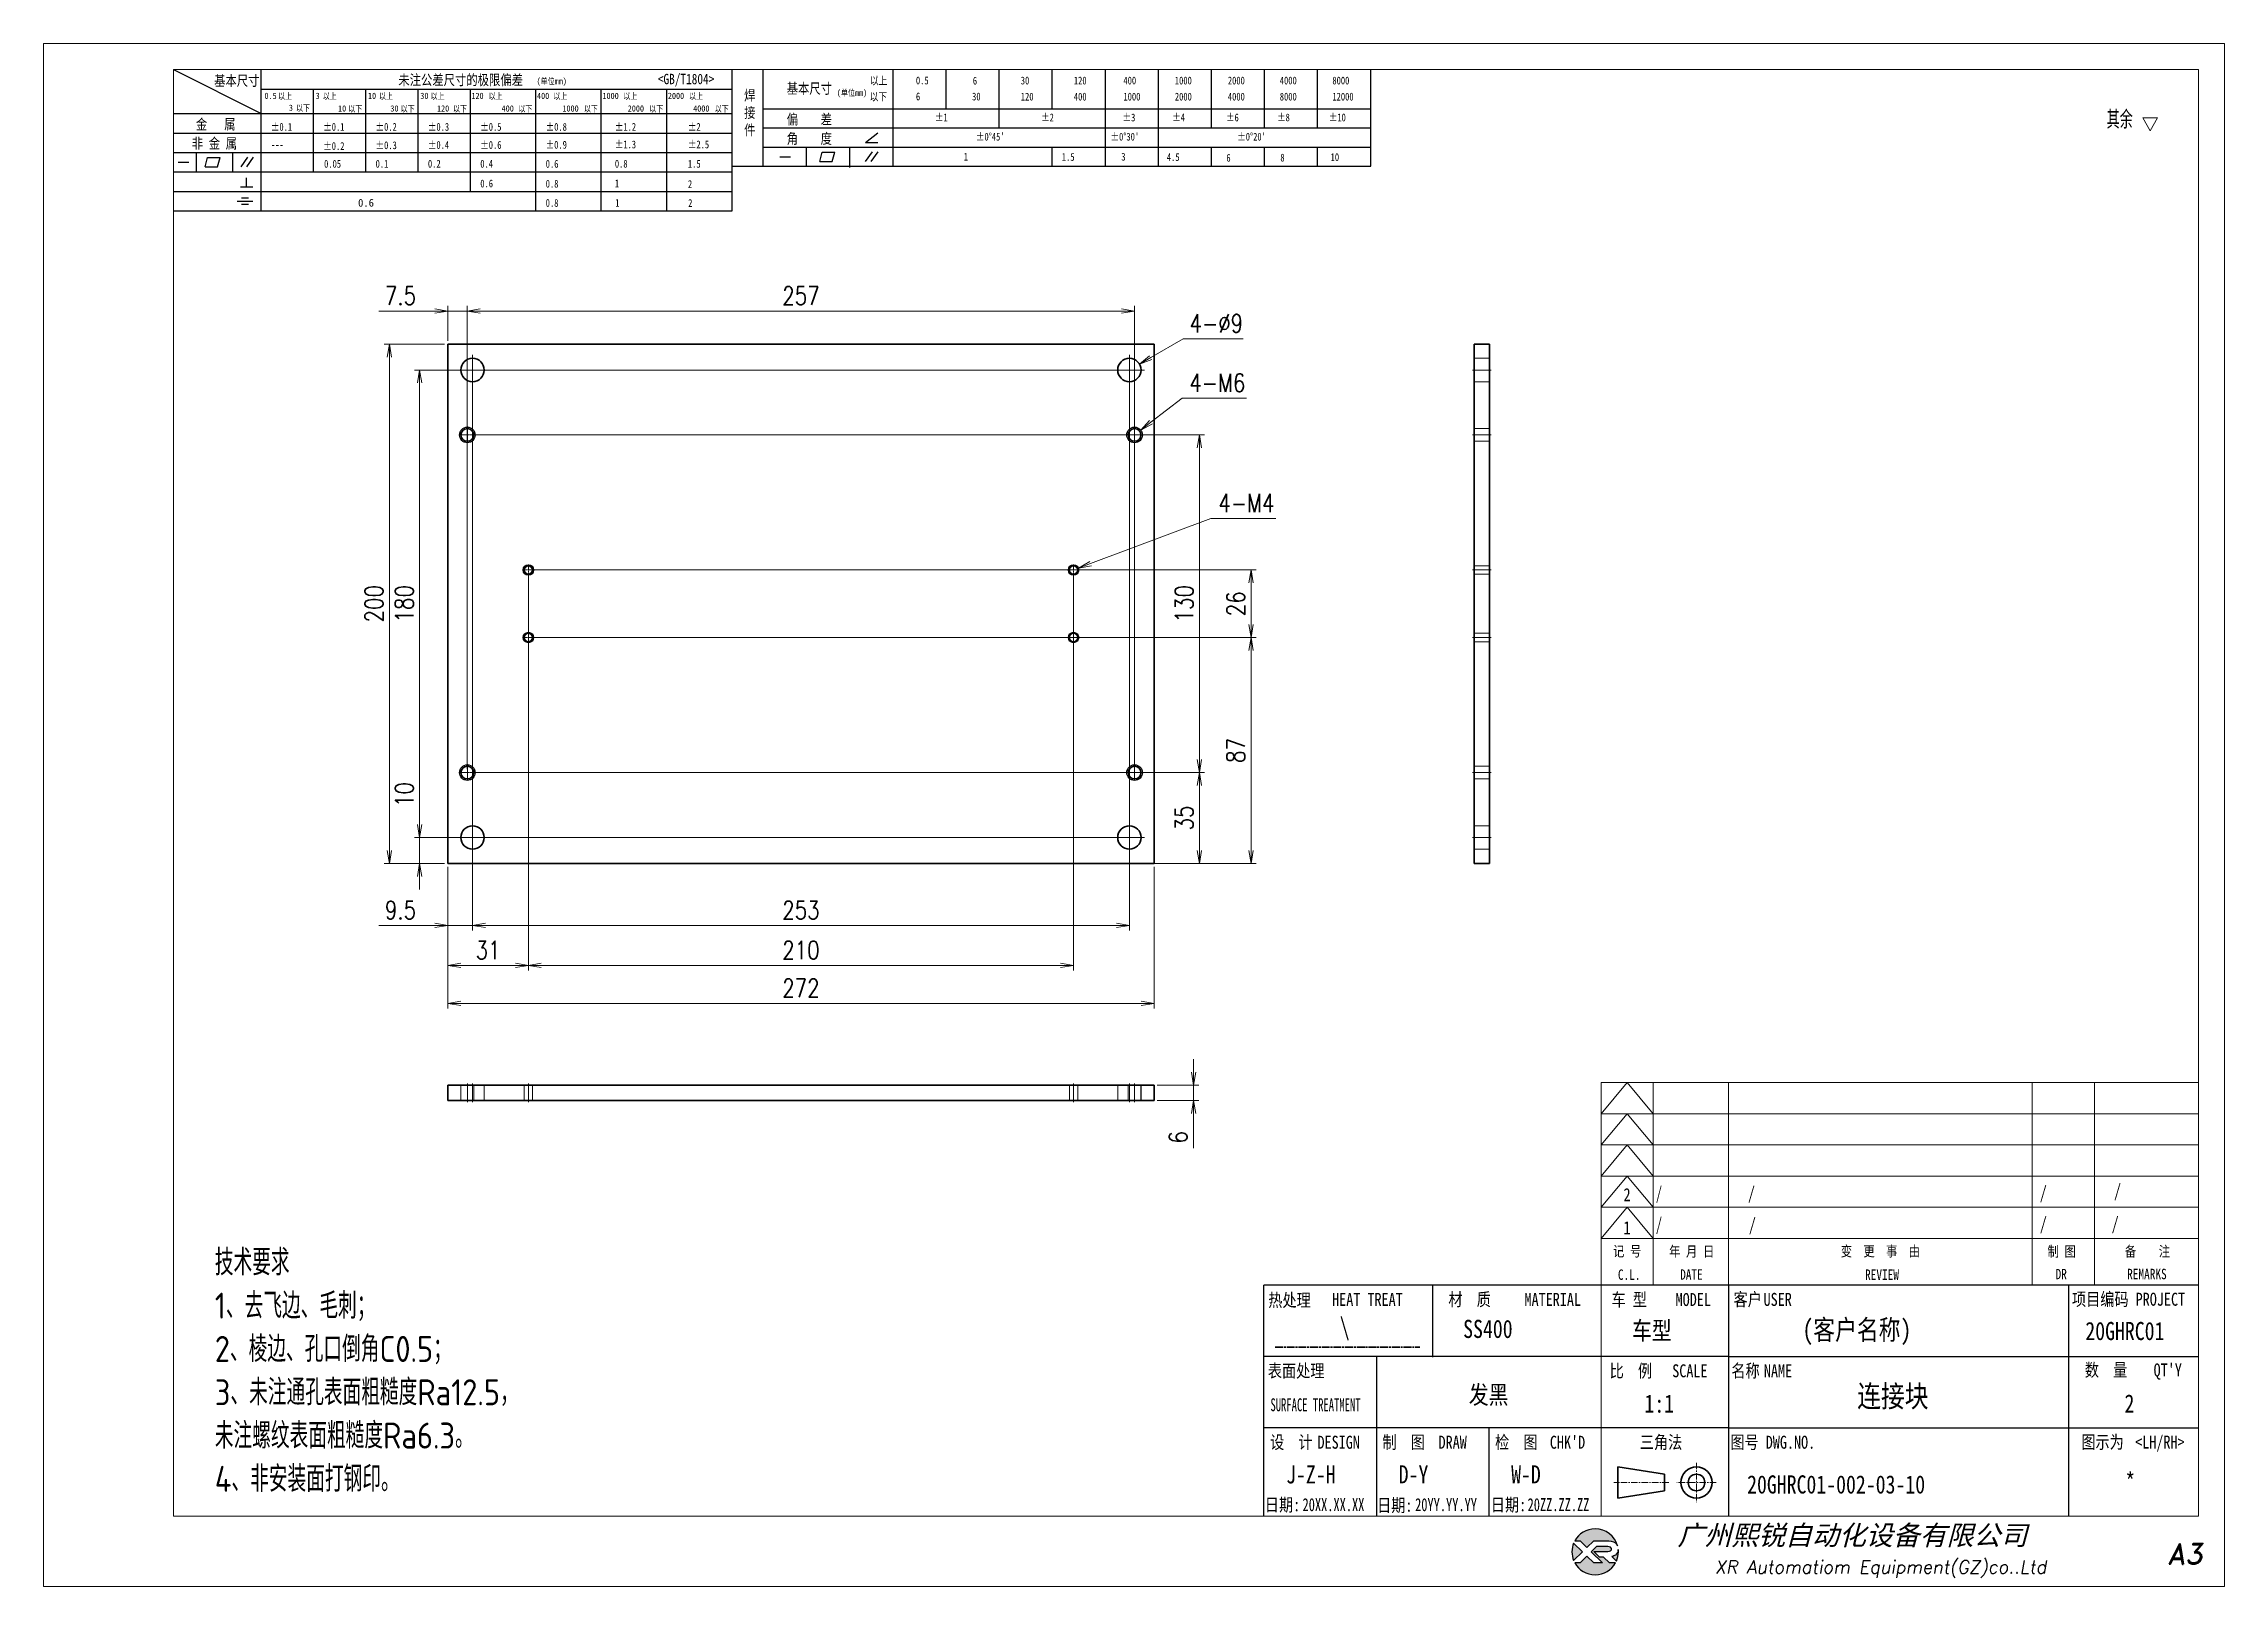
# Model space of a CAD drawing. Header units: millimetres. Extents: x 135027 to 204164, y -18685 to 2828.
# Drawn here: x 135718 to 136558, y 1667 to 2261 of the extents above; entities that cross this region are included whole.
import ezdxf
from ezdxf.enums import TextEntityAlignment as Align

# ---------------------------------------------------------------- set-up
doc = ezdxf.new("R2010")
doc.units = ezdxf.units.MM
doc.header["$LTSCALE"] = 0.5
for name, pattern in [('AM_ISO02W050x2', [3.75, 3, -0.75]), ('AM_ISO08W050x2', [9, 6, -0.75, 1.5, -0.75]), ('CENTER', [2, 1.25, -0.25, 0.25, -0.25]), ('DOT2', [0.125, 0, -0.125])]:
    doc.linetypes.add(name, pattern=pattern)
for name, color, linetype in [('DIM', 3, 'Continuous'), ('layer 1', 7, 'Continuous'), ('图\\M+19E79\\M+195B6\\M+18E9A', 7, 'Continuous'), ('图号', 7, 'Continuous'), ('图名', 7, 'Continuous'), ('数量', 7, 'Continuous'), ('材质', 7, 'Continuous'), ('表面处理', 7, 'Continuous'), ('车型', 7, 'Continuous')]:
    doc.layers.add(name, color=color, linetype=linetype)
for name, color, linetype, lineweight in [('中心线', 2, 'AM_ISO08W050x2', 18), ('图框', 7, 'Continuous', 18), ('标注线', 3, 'Continuous', 18), ('热处理', 7, 'Continuous', 20), ('粗点划线', 6, 'AM_ISO08W050x2', 35), ('虚线', 1, 'AM_ISO02W050x2', 18)]:
    doc.layers.add(name, color=color, linetype=linetype, lineweight=lineweight)
doc.layers.add('打印', color=7, linetype='Continuous', lineweight=15, plot=False)
doc.layers.add('打印-禁用', color=7, linetype='Continuous', lineweight=15, plot=False)
doc.styles.add('DIM', font='romans.shx', dxfattribs={"width": 0.8, "bigfont": 'bigfont.shx'})
doc.styles.add('STYLE1', font='')
doc.styles.add('国标', font='simfang.ttf', dxfattribs={"width": 0.8})
doc.styles.add('机械长仿宋', font='gbenor.shx', dxfattribs={"height": 1, "bigfont": 'gbcbig.shx'})
doc.styles.add('标题\\M+18E9A', font='romand.shx', dxfattribs={"oblique": 10, "bigfont": 'bigfont.shx'})
doc.styles.get('STYLE1').set_extended_font_data('SimSun')
doc.dimstyles.new('XR 1-2$0', dxfattribs={"dimscale": 2, "dimtxt": 3.5, "dimasz": 2.5, "dimexe": 1, "dimexo": 0.625, "dimgap": 1.2, "dimtad": 1, "dimdsep": 46, "dimtxsty": 'DIM', "dimblk": 'OPEN', "dimcen": 0, "dimclrd": 8, "dimclre": 8, "dimclrt": 2, "dimazin": 2, "dimtfac": 0.5, "dimtmove": 0, "dimatfit": 3, "dimldrblk": 'OPEN', "dimfxl": 0, "dimtolj": 2, "dimlwd": 13, "dimlwe": 13, "dimarcsym": 0})
doc.dimstyles.new('XR 1-2$3', dxfattribs={"dimscale": 2, "dimtxt": 3.5, "dimasz": 2.5, "dimexe": 1, "dimexo": 0.625, "dimgap": 1.2, "dimtad": 1, "dimtoh": 1, "dimdsep": 46, "dimtxsty": 'DIM', "dimblk": 'OPEN', "dimcen": 0, "dimclrd": 8, "dimclre": 8, "dimclrt": 2, "dimazin": 2, "dimtfac": 0.5, "dimtofl": 0, "dimtmove": 0, "dimatfit": 3, "dimldrblk": 'OPEN', "dimfxl": 0, "dimtolj": 2, "dimlwd": 18, "dimlwe": 18, "dimarcsym": 0})

msp = doc.modelspace()

# ---------------------------------------------------------------- texts
at = {"layer": '图\\M+19E79\\M+195B6\\M+18E9A', "color": 3, "style": '国标'}
for s, height, width, p in [('2', 5, 0.8, (136326.427, 1815.356)), ('/', 5, 0.705904, (136338.891, 1815.988)), ('/', 5, 0.8, (136374.362, 1815.988)), ('/', 5, 0.8, (136486.772, 1816.186)), ('/', 5, 0.8, (136515.362, 1816.927)), ('1', 5, 0.8, (136326.405, 1802.636)), ('/', 5, 0.705904, (136338.891, 1803.988)), ('/', 5, 0.8, (136374.706, 1803.819)), ('/', 5, 0.8, (136486.772, 1804.186)), ('/', 5, 0.8, (136514.435, 1804.207)), ('    (客户名称)', 7.7, 0.8, (136378.561, 1762.006)), ('20GHRC01', 7, 0.8, (136504.306, 1761.864)), ('1:1', 7, 0.8, (136334.473, 1733.91)), ('J-Z-H', 7, 0.8, (136196.467, 1706.677)), ('D-Y', 7, 0.8, (136239.827, 1706.677)), ('W-D', 7, 0.8, (136283.147, 1706.677)), ('20XX.XX.XX', 5, 0.7, (136202.797, 1696.004)), ('20YY.YY.YY', 5, 0.7, (136246.157, 1696.004)), ('20ZZ.ZZ.ZZ', 5, 0.7, (136289.477, 1696.004))]:
    msp.add_text(s, height=height, dxfattribs=dict(at, width=width)).set_placement(p)
at = {"layer": '图\\M+19E79\\M+195B6\\M+18E9A', "color": 3, "style": '国标', "width": 0.8}
msp.add_text('*', height=7, dxfattribs=at).set_placement((136521.615, 1703.877), align=Align.CENTER)
at = {"layer": '图号', "color": 3, "style": '国标', "width": 0.8}
msp.add_text('20GHRC01-002-03-10', height=7, dxfattribs=at).set_placement((136374.03, 1702.791))
at = {"layer": '图名', "color": 3, "style": '国标', "width": 0.8}
msp.add_text('连接块', height=8.4, dxfattribs=at).set_placement((136430.175, 1736.071), align=Align.CENTER)
at = {"layer": '数量', "color": 3, "style": '国标', "width": 0.8}
msp.add_text('2', height=7, dxfattribs=at).set_placement((136521.307, 1733.941), align=Align.CENTER)
at = {"layer": '材质', "color": 3, "style": '国标', "width": 0.8}
msp.add_text('SS400', height=7, dxfattribs=at).set_placement((136274.188, 1762.684), align=Align.CENTER)
at = {"layer": '标注线', "color": 2, "insert": (135783.819, 1703.381), "char_height": 10, "width": 229.64922, "attachment_point": 7, "style": '机械长仿宋'}
msp.add_mtext('\\A2;技术要求\\P1、去飞边、毛刺；\\P2、棱边、孔口倒角C0.5；\\P3、未注通孔表面粗糙度Ra12.5，\\P未注螺纹表面粗糙度Ra6.3。\\P4、非安装面打钢印。', dxfattribs=at)
at = {"layer": '热处理', "color": 3, "style": '国标', "width": 0.8}
msp.add_text('\\', height=7, dxfattribs=at).set_placement((136219.031, 1763.437), align=Align.CENTER)
at = {"layer": '表面处理', "color": 3, "style": '国标', "width": 0.8}
msp.add_text('发黑', height=7, dxfattribs=at).set_placement((136274.471, 1737.33), align=Align.CENTER)
at = {"layer": '车型', "color": 3, "style": '国标', "width": 0.8}
msp.add_text('  车型', height=7, dxfattribs=at).set_placement((136322.082, 1762.036))

# ---------------------------------------------------------------- blocks, each defined once
blk = doc.blocks.new('XR')
at = {"true_color": 0xfc8000}
h = blk.add_hatch(color=30, dxfattribs=at)
h.set_gradient(color1=(252, 128, 0), rotation=240, one_color=1, tint=1, name='INVCURVED')
edge = h.paths.add_edge_path()
edge.add_spline(control_points=[(-434.18, -5928.47), (-433.9, -5928.74), (-433.63, -5929.01), (-433.63, -5929.01), (-433.63, -5929.01), (-433.63, -5929.01), (-433.36, -5928.74), (-433.09, -5928.47)], knot_values=[0.5625, 0.5625, 0.5625, 0.5625, 0.625, 0.625, 0.625, 0.625, 0.6875, 0.6875, 0.6875, 0.6875], degree=3, periodic=0)
edge.add_spline(control_points=[(-433.09, -5928.47), (-432.82, -5928.2), (-432.54, -5927.93), (-432.54, -5927.93), (-432.54, -5927.93), (-432.54, -5927.93), (-432.04, -5927.93), (-431.53, -5927.93)], knot_values=[0.4375, 0.4375, 0.4375, 0.4375, 0.5, 0.5, 0.5, 0.5, 0.5625, 0.5625, 0.5625, 0.5625], degree=3, periodic=0)
edge.add_spline(control_points=[(-431.53, -5927.93), (-431.03, -5927.93), (-430.52, -5927.93), (-430.52, -5927.93), (-430.52, -5927.93), (-430, -5927.93), (-429.43, -5927.96), (-429.01, -5928.33)], knot_values=[0.25, 0.25, 0.25, 0.25, 0.3125, 0.3125, 0.3125, 0.3125, 0.4375, 0.4375, 0.4375, 0.4375], degree=3, periodic=0)
edge.add_spline(control_points=[(-429.01, -5928.33), (-428.88, -5928.44), (-428.78, -5928.59), (-428.71, -5928.75)], knot_values=[0.125, 0.125, 0.125, 0.125, 0.25, 0.25, 0.25, 0.25], degree=3, periodic=0)
edge.add_spline(control_points=[(-428.71, -5928.75), (-429.13, -5927.18), (-430.58, -5926.02), (-432.31, -5926.02)], knot_values=[0, 0, 0, 0, 0.125, 0.125, 0.125, 0.125], degree=3, periodic=0)
edge.add_spline(control_points=[(-432.31, -5926.02), (-433.72, -5926.02), (-434.94, -5926.79), (-435.58, -5927.93)], knot_values=[0.875, 0.875, 0.875, 0.875, 1, 1, 1, 1], degree=3, periodic=0)
edge.add_spline(control_points=[(-435.58, -5927.93), (-435.58, -5927.93), (-434.72, -5927.93), (-434.72, -5927.93), (-434.72, -5927.93), (-434.72, -5927.93), (-434.45, -5928.2), (-434.18, -5928.47)], knot_values=[0.6875, 0.6875, 0.6875, 0.6875, 0.8125, 0.8125, 0.8125, 0.8125, 0.875, 0.875, 0.875, 0.875], degree=3, periodic=0)
edge = h.paths.add_edge_path()
edge.add_spline(control_points=[(-434.79, -5929.26), (-435.04, -5929.02), (-435.34, -5928.72), (-435.54, -5928.53)], knot_values=[0.562504, 0.562504, 0.562504, 0.562504, 0.656252, 0.656252, 0.656252, 0.656252], degree=3, periodic=0)
edge.add_spline(control_points=[(-435.54, -5928.53), (-435.67, -5928.4), (-435.76, -5928.31), (-435.76, -5928.31), (-435.76, -5928.31), (-435.94, -5928.74), (-436.03, -5929.21), (-436.03, -5929.71)], knot_values=[0.25, 0.25, 0.25, 0.25, 0.312504, 0.312504, 0.312504, 0.312504, 0.562504, 0.562504, 0.562504, 0.562504], degree=3, periodic=0)
edge.add_spline(control_points=[(-436.03, -5929.71), (-436.03, -5930.2), (-435.94, -5930.67), (-435.76, -5931.1), (-435.76, -5931.1), (-435.4, -5930.75), (-435.05, -5930.4)], knot_values=[0.874998, 0.874998, 0.874998, 0.874998, 1.124998, 1.124998, 1.124998, 1.25, 1.25, 1.25, 1.25], degree=3, periodic=0)
edge.add_spline(control_points=[(-435.05, -5930.4), (-434.7, -5930.05), (-434.34, -5929.71), (-434.34, -5929.71), (-434.34, -5929.71), (-434.34, -5929.71), (-434.34, -5929.71), (-434.34, -5929.71)], knot_values=[0.749878, 0.749878, 0.749878, 0.749878, 0.874875, 0.874875, 0.874875, 0.874875, 0.874998, 0.874998, 0.874998, 0.874998], degree=3, periodic=0)
edge.add_spline(control_points=[(-434.34, -5929.71), (-434.34, -5929.71), (-434.34, -5929.71), (-434.34, -5929.71)], knot_values=[0.749634, 0.749634, 0.749634, 0.749634, 0.749817, 0.749817, 0.749817, 0.749817], degree=3, periodic=0)
edge.add_spline(control_points=[(-434.35, -5929.7), (-434.35, -5929.7), (-434.35, -5929.7), (-434.35, -5929.7)], knot_values=[0.738281, 0.738281, 0.738281, 0.738281, 0.742188, 0.742188, 0.742188, 0.742188], degree=3, periodic=0)
edge.add_spline(control_points=[(-434.35, -5929.7), (-434.36, -5929.69), (-434.37, -5929.68), (-434.38, -5929.67)], knot_values=[0.726563, 0.726563, 0.726563, 0.726563, 0.738281, 0.738281, 0.738281, 0.738281], degree=3, periodic=0)
edge.add_spline(control_points=[(-434.38, -5929.67), (-434.38, -5929.66), (-434.39, -5929.65), (-434.4, -5929.65)], knot_values=[0.718751, 0.718751, 0.718751, 0.718751, 0.726563, 0.726563, 0.726563, 0.726563], degree=3, periodic=0)
edge.add_spline(control_points=[(-434.4, -5929.65), (-434.42, -5929.63), (-434.45, -5929.6), (-434.47, -5929.58)], knot_values=[0.703126, 0.703126, 0.703126, 0.703126, 0.718751, 0.718751, 0.718751, 0.718751], degree=3, periodic=0)
edge.add_spline(control_points=[(-434.47, -5929.58), (-434.5, -5929.55), (-434.53, -5929.52), (-434.56, -5929.49)], knot_values=[0.687501, 0.687501, 0.687501, 0.687501, 0.703126, 0.703126, 0.703126, 0.703126], degree=3, periodic=0)
edge.add_spline(control_points=[(-434.56, -5929.49), (-434.63, -5929.42), (-434.71, -5929.35), (-434.79, -5929.26)], knot_values=[0.656252, 0.656252, 0.656252, 0.656252, 0.687501, 0.687501, 0.687501, 0.687501], degree=3, periodic=0)
at = {"true_color": 0x0348ff}
h = blk.add_hatch(color=160, dxfattribs=at)
h.set_gradient(color1=(3, 72, 255), color2=(0, 41, 153), one_color=1, tint=0.3, name='HEMISPHERICAL')
edge = h.paths.add_edge_path()
edge.add_spline(control_points=[(-432.54, -5929.67), (-432.26, -5929.95), (-431.94, -5930.23), (-431.66, -5930.51), (-431.66, -5930.51), (-431.66, -5930.51), (-431.66, -5930.51), (-431.66, -5930.51)], knot_values=[0.736842, 0.736842, 0.736842, 0.736842, 0.789474, 0.789474, 0.789474, 0.789474, 0.802633, 0.802633, 0.802633, 0.802633], degree=3, periodic=0)
edge.add_spline(control_points=[(-431.66, -5930.51), (-431.65, -5930.51), (-431.65, -5930.52), (-431.65, -5930.52)], knot_values=[0.802633, 0.802633, 0.802633, 0.802633, 0.815791, 0.815791, 0.815791, 0.815791], degree=3, periodic=0)
edge.add_spline(control_points=[(-431.65, -5930.52), (-431.64, -5930.53), (-431.64, -5930.53), (-431.64, -5930.53)], knot_values=[0.815791, 0.815791, 0.815791, 0.815791, 0.82237, 0.82237, 0.82237, 0.82237], degree=3, periodic=0)
edge.add_spline(control_points=[(-431.64, -5930.53), (-431.64, -5930.53), (-431.64, -5930.53), (-431.63, -5930.54)], knot_values=[0.82237, 0.82237, 0.82237, 0.82237, 0.828949, 0.828949, 0.828949, 0.828949], degree=3, periodic=0)
edge.add_spline(control_points=[(-431.63, -5930.54), (-431.63, -5930.54), (-431.63, -5930.54), (-431.63, -5930.54), (-431.63, -5930.54), (-431.63, -5930.54), (-431.59, -5930.54), (-431.52, -5930.54)], knot_values=[0.841901, 0.841901, 0.841901, 0.841901, 0.842105, 0.842105, 0.842105, 0.842105, 0.855264, 0.855264, 0.855264, 0.855264], degree=3, periodic=0)
edge.add_spline(control_points=[(-431.52, -5930.54), (-431.46, -5930.54), (-431.38, -5930.54), (-431.3, -5930.54)], knot_values=[0.855264, 0.855264, 0.855264, 0.855264, 0.868422, 0.868422, 0.868422, 0.868422], degree=3, periodic=0)
edge.add_spline(control_points=[(-431.3, -5930.54), (-431.26, -5930.54), (-431.22, -5930.54), (-431.18, -5930.54)], knot_values=[0.868422, 0.868422, 0.868422, 0.868422, 0.875, 0.875, 0.875, 0.875], degree=3, periodic=0)
edge.add_spline(control_points=[(-431.18, -5930.54), (-431.14, -5930.54), (-431.1, -5930.54), (-431.07, -5930.54)], knot_values=[0.875, 0.875, 0.875, 0.875, 0.881579, 0.881579, 0.881579, 0.881579], degree=3, periodic=0)
edge.add_spline(control_points=[(-431.07, -5930.54), (-431.05, -5930.54), (-431.04, -5930.54), (-431.03, -5930.54)], knot_values=[0.881579, 0.881579, 0.881579, 0.881579, 0.884869, 0.884869, 0.884869, 0.884869], degree=3, periodic=0)
edge.add_spline(control_points=[(-431.03, -5930.54), (-431.02, -5930.54), (-431, -5930.54), (-431, -5930.54)], knot_values=[0.884869, 0.884869, 0.884869, 0.884869, 0.888158, 0.888158, 0.888158, 0.888158], degree=3, periodic=0)
edge.add_spline(control_points=[(-431, -5930.54), (-430.99, -5930.54), (-430.99, -5930.54), (-430.98, -5930.54)], knot_values=[0.888158, 0.888158, 0.888158, 0.888158, 0.889803, 0.889803, 0.889803, 0.889803], degree=3, periodic=0)
edge.add_spline(control_points=[(-430.98, -5930.54), (-430.98, -5930.54), (-430.98, -5930.54), (-430.97, -5930.54)], knot_values=[0.889803, 0.889803, 0.889803, 0.889803, 0.891447, 0.891447, 0.891447, 0.891447], degree=3, periodic=0)
edge.add_spline(control_points=[(-430.97, -5930.54), (-430.97, -5930.54), (-430.97, -5930.54), (-430.97, -5930.54)], knot_values=[0.891447, 0.891447, 0.891447, 0.891447, 0.89227, 0.89227, 0.89227, 0.89227], degree=3, periodic=0)
edge.add_spline(control_points=[(-430.97, -5930.54), (-430.97, -5930.54), (-430.97, -5930.54), (-430.97, -5930.54)], knot_values=[0.89227, 0.89227, 0.89227, 0.89227, 0.893092, 0.893092, 0.893092, 0.893092], degree=3, periodic=0)
edge.add_spline(control_points=[(-430.97, -5930.54), (-430.97, -5930.54), (-430.97, -5930.54), (-430.97, -5930.54)], knot_values=[0.893092, 0.893092, 0.893092, 0.893092, 0.893503, 0.893503, 0.893503, 0.893503], degree=3, periodic=0)
edge.add_spline(control_points=[(-430.97, -5930.54), (-430.97, -5930.54), (-430.97, -5930.54), (-430.97, -5930.54)], knot_values=[0.893503, 0.893503, 0.893503, 0.893503, 0.893914, 0.893914, 0.893914, 0.893914], degree=3, periodic=0)
edge.add_spline(control_points=[(-430.97, -5930.54), (-430.97, -5930.54), (-430.97, -5930.54), (-430.97, -5930.54)], knot_values=[0.893914, 0.893914, 0.893914, 0.893914, 0.89412, 0.89412, 0.89412, 0.89412], degree=3, periodic=0)
edge.add_spline(control_points=[(-430.97, -5930.54), (-430.97, -5930.54), (-430.97, -5930.54), (-430.97, -5930.54)], knot_values=[0.89412, 0.89412, 0.89412, 0.89412, 0.894326, 0.894326, 0.894326, 0.894326], degree=3, periodic=0)
edge.add_spline(control_points=[(-430.97, -5930.54), (-430.97, -5930.54), (-430.97, -5930.54), (-430.97, -5930.54)], knot_values=[0.894428, 0.894428, 0.894428, 0.894428, 0.894531, 0.894531, 0.894531, 0.894531], degree=3, periodic=0)
edge.add_spline(control_points=[(-430.97, -5930.54), (-430.97, -5930.54), (-430.97, -5930.54), (-430.97, -5930.54)], knot_values=[0.894531, 0.894531, 0.894531, 0.894531, 0.894583, 0.894583, 0.894583, 0.894583], degree=3, periodic=0)
edge.add_spline(control_points=[(-430.97, -5930.54), (-430.97, -5930.54), (-430.97, -5930.54), (-430.97, -5930.54), (-430.97, -5930.54), (-430.97, -5930.54), (-430.73, -5930.78), (-430.49, -5931.01)], knot_values=[0.894685, 0.894685, 0.894685, 0.894685, 0.894737, 0.894737, 0.894737, 0.894737, 0.921052, 0.921052, 0.921052, 0.921052], degree=3, periodic=0)
edge.add_spline(control_points=[(-430.49, -5931.01), (-430.26, -5931.24), (-430.02, -5931.48), (-430.02, -5931.48)], knot_values=[0.921052, 0.921052, 0.921052, 0.921052, 0.947368, 0.947368, 0.947368, 0.947368], degree=3, periodic=0)
edge.add_spline(control_points=[(-430.02, -5931.48), (-430.02, -5931.48), (-430.02, -5931.48), (-430.02, -5931.48)], knot_values=[0.947522, 0.947522, 0.947522, 0.947522, 0.947573, 0.947573, 0.947573, 0.947573], degree=3, periodic=0)
edge.add_spline(control_points=[(-430.02, -5931.48), (-430.02, -5931.48), (-430.02, -5931.48), (-430.02, -5931.48)], knot_values=[0.947573, 0.947573, 0.947573, 0.947573, 0.947676, 0.947676, 0.947676, 0.947676], degree=3, periodic=0)
edge.add_spline(control_points=[(-430.02, -5931.48), (-430.02, -5931.48), (-430.02, -5931.48), (-430.02, -5931.48)], knot_values=[0.947676, 0.947676, 0.947676, 0.947676, 0.947779, 0.947779, 0.947779, 0.947779], degree=3, periodic=0)
edge.add_spline(control_points=[(-430.02, -5931.48), (-430.02, -5931.48), (-430.02, -5931.48), (-430.02, -5931.48)], knot_values=[0.947779, 0.947779, 0.947779, 0.947779, 0.947984, 0.947984, 0.947984, 0.947984], degree=3, periodic=0)
edge.add_spline(control_points=[(-430.02, -5931.48), (-430.02, -5931.48), (-430.02, -5931.48), (-430.02, -5931.48)], knot_values=[0.947984, 0.947984, 0.947984, 0.947984, 0.94819, 0.94819, 0.94819, 0.94819], degree=3, periodic=0)
edge.add_spline(control_points=[(-430.02, -5931.48), (-430.02, -5931.48), (-430.02, -5931.48), (-430.02, -5931.48)], knot_values=[0.94819, 0.94819, 0.94819, 0.94819, 0.948601, 0.948601, 0.948601, 0.948601], degree=3, periodic=0)
edge.add_spline(control_points=[(-430.02, -5931.48), (-430.02, -5931.48), (-430.02, -5931.48), (-430.02, -5931.48)], knot_values=[0.948601, 0.948601, 0.948601, 0.948601, 0.949012, 0.949012, 0.949012, 0.949012], degree=3, periodic=0)
edge.add_spline(control_points=[(-430.02, -5931.48), (-430.02, -5931.48), (-430.01, -5931.48), (-430.01, -5931.48)], knot_values=[0.949012, 0.949012, 0.949012, 0.949012, 0.949834, 0.949834, 0.949834, 0.949834], degree=3, periodic=0)
edge.add_spline(control_points=[(-430.01, -5931.48), (-430.01, -5931.48), (-430.01, -5931.48), (-430.01, -5931.48)], knot_values=[0.949834, 0.949834, 0.949834, 0.949834, 0.950657, 0.950657, 0.950657, 0.950657], degree=3, periodic=0)
edge.add_spline(control_points=[(-430.01, -5931.48), (-430.01, -5931.48), (-430, -5931.48), (-430, -5931.48)], knot_values=[0.950657, 0.950657, 0.950657, 0.950657, 0.952301, 0.952301, 0.952301, 0.952301], degree=3, periodic=0)
edge.add_spline(control_points=[(-430, -5931.48), (-429.99, -5931.48), (-429.98, -5931.48), (-429.98, -5931.48)], knot_values=[0.952301, 0.952301, 0.952301, 0.952301, 0.953946, 0.953946, 0.953946, 0.953946], degree=3, periodic=0)
edge.add_spline(control_points=[(-429.98, -5931.48), (-429.96, -5931.48), (-429.95, -5931.48), (-429.93, -5931.48)], knot_values=[0.953946, 0.953946, 0.953946, 0.953946, 0.957236, 0.957236, 0.957236, 0.957236], degree=3, periodic=0)
edge.add_spline(control_points=[(-429.93, -5931.48), (-429.91, -5931.48), (-429.89, -5931.48), (-429.87, -5931.48)], knot_values=[0.957236, 0.957236, 0.957236, 0.957236, 0.960525, 0.960525, 0.960525, 0.960525], degree=3, periodic=0)
edge.add_spline(control_points=[(-429.87, -5931.48), (-429.82, -5931.48), (-429.77, -5931.48), (-429.71, -5931.48)], knot_values=[0.960525, 0.960525, 0.960525, 0.960525, 0.967104, 0.967104, 0.967104, 0.967104], degree=3, periodic=0)
edge.add_spline(control_points=[(-429.71, -5931.48), (-429.65, -5931.48), (-429.59, -5931.48), (-429.53, -5931.48)], knot_values=[0.967104, 0.967104, 0.967104, 0.967104, 0.973683, 0.973683, 0.973683, 0.973683], degree=3, periodic=0)
edge.add_spline(control_points=[(-429.53, -5931.48), (-429.41, -5931.48), (-429.29, -5931.48), (-429.19, -5931.48)], knot_values=[0.973683, 0.973683, 0.973683, 0.973683, 0.98684, 0.98684, 0.98684, 0.98684], degree=3, periodic=0)
edge.add_spline(control_points=[(-429.19, -5931.48), (-429.1, -5931.48), (-429.04, -5931.48), (-429.04, -5931.48), (-429.67, -5932.62), (-430.9, -5933.39), (-432.31, -5933.39)], knot_values=[0.98684, 0.98684, 0.98684, 0.98684, 1, 1, 1, 1.052632, 1.052632, 1.052632, 1.052632], degree=3, periodic=0)
edge.add_spline(control_points=[(-432.31, -5933.39), (-433.72, -5933.39), (-434.94, -5932.62), (-435.58, -5931.48), (-435.58, -5931.48), (-435.58, -5931.48), (-435.36, -5931.48), (-435.15, -5931.48)], knot_values=[0.052632, 0.052632, 0.052632, 0.052632, 0.105263, 0.105263, 0.105263, 0.105263, 0.131579, 0.131579, 0.131579, 0.131579], degree=3, periodic=0)
edge.add_spline(control_points=[(-435.15, -5931.48), (-434.93, -5931.48), (-434.72, -5931.48), (-434.72, -5931.48), (-434.72, -5931.48), (-434.72, -5931.48), (-434.45, -5931.21), (-434.18, -5930.94)], knot_values=[0.131579, 0.131579, 0.131579, 0.131579, 0.157895, 0.157895, 0.157895, 0.157895, 0.184211, 0.184211, 0.184211, 0.184211], degree=3, periodic=0)
edge.add_spline(control_points=[(-434.18, -5930.94), (-433.9, -5930.67), (-433.63, -5930.4), (-433.63, -5930.4), (-433.63, -5930.4), (-433.63, -5930.4), (-433.36, -5930.67), (-433.09, -5930.94)], knot_values=[0.184211, 0.184211, 0.184211, 0.184211, 0.210526, 0.210526, 0.210526, 0.210526, 0.236842, 0.236842, 0.236842, 0.236842], degree=3, periodic=0)
edge.add_spline(control_points=[(-433.09, -5930.94), (-432.82, -5931.21), (-432.54, -5931.48), (-432.54, -5931.48), (-432.54, -5931.48), (-432.54, -5931.48), (-432.19, -5931.48), (-431.83, -5931.48)], knot_values=[0.236842, 0.236842, 0.236842, 0.236842, 0.263158, 0.263158, 0.263158, 0.263158, 0.289474, 0.289474, 0.289474, 0.289474], degree=3, periodic=0)
edge.add_spline(control_points=[(-431.83, -5931.48), (-431.48, -5931.48), (-431.12, -5931.48), (-431.12, -5931.48), (-431.12, -5931.48), (-431.12, -5931.48), (-431.57, -5931.03), (-432.02, -5930.59)], knot_values=[0.289474, 0.289474, 0.289474, 0.289474, 0.315789, 0.315789, 0.315789, 0.315789, 0.342105, 0.342105, 0.342105, 0.342105], degree=3, periodic=0)
edge.add_spline(control_points=[(-432.02, -5930.59), (-432.47, -5930.15), (-432.92, -5929.71), (-432.92, -5929.71), (-432.92, -5929.71), (-432.92, -5929.71), (-432.71, -5929.5), (-432.5, -5929.29)], knot_values=[0.342105, 0.342105, 0.342105, 0.342105, 0.368421, 0.368421, 0.368421, 0.368421, 0.394737, 0.394737, 0.394737, 0.394737], degree=3, periodic=0)
edge.add_spline(control_points=[(-432.5, -5929.29), (-432.3, -5929.09), (-432.09, -5928.88), (-432.09, -5928.88)], knot_values=[0.394737, 0.394737, 0.394737, 0.394737, 0.421053, 0.421053, 0.421053, 0.421053], degree=3, periodic=0)
edge.add_spline(control_points=[(-432.09, -5928.88), (-432.09, -5928.88), (-432.06, -5928.86), (-432.06, -5928.86)], knot_values=[0.421053, 0.421053, 0.421053, 0.421053, 0.473684, 0.473684, 0.473684, 0.473684], degree=3, periodic=0)
edge.add_spline(control_points=[(-432.06, -5928.86), (-432.06, -5928.86), (-432.06, -5928.86), (-432.06, -5928.86), (-432.06, -5928.86), (-432.06, -5928.86), (-430.4, -5928.86), (-430.26, -5928.86)], knot_values=[0.473684, 0.473684, 0.473684, 0.473684, 0.473684, 0.473684, 0.473684, 0.473684, 0.526316, 0.526316, 0.526316, 0.526316], degree=3, periodic=0)
edge.add_spline(control_points=[(-430.26, -5928.86), (-429.54, -5928.86), (-429.62, -5929.4), (-429.83, -5929.55)], knot_values=[0.526316, 0.526316, 0.526316, 0.526316, 0.578947, 0.578947, 0.578947, 0.578947], degree=3, periodic=0)
edge.add_spline(control_points=[(-429.83, -5929.55), (-429.94, -5929.62), (-430.08, -5929.65), (-430.26, -5929.65), (-430.26, -5929.65), (-430.26, -5929.65), (-430.48, -5929.65), (-430.71, -5929.66)], knot_values=[0.578947, 0.578947, 0.578947, 0.578947, 0.631579, 0.631579, 0.631579, 0.631579, 0.657895, 0.657895, 0.657895, 0.657895], degree=3, periodic=0)
edge.add_spline(control_points=[(-430.71, -5929.66), (-430.93, -5929.66), (-431.15, -5929.67), (-431.15, -5929.67), (-431.15, -5929.67), (-431.15, -5929.67), (-432.54, -5929.67), (-432.54, -5929.67)], knot_values=[0.657895, 0.657895, 0.657895, 0.657895, 0.684211, 0.684211, 0.684211, 0.684211, 0.736842, 0.736842, 0.736842, 0.736842], degree=3, periodic=0)
edge = h.paths.add_edge_path()
edge.add_spline(control_points=[(-428.6, -5929.32), (-428.61, -5929.67), (-428.76, -5930), (-429.06, -5930.22)], knot_values=[0.8, 0.8, 0.8, 0.8, 1, 1, 1, 1], degree=3, periodic=0)
edge.add_spline(control_points=[(-429.06, -5930.22), (-429.22, -5930.34), (-429.41, -5930.43), (-429.61, -5930.48)], knot_values=[0.6, 0.6, 0.6, 0.6, 0.8, 0.8, 0.8, 0.8], degree=3, periodic=0)
edge.add_spline(control_points=[(-429.61, -5930.48), (-429.61, -5930.48), (-428.9, -5931.19), (-428.9, -5931.19), (-428.9, -5931.19), (-428.69, -5930.73), (-428.58, -5930.23), (-428.58, -5929.71)], knot_values=[0.2, 0.2, 0.2, 0.2, 0.4, 0.4, 0.4, 0.4, 0.6, 0.6, 0.6, 0.6], degree=3, periodic=0)
edge.add_spline(control_points=[(-428.58, -5929.71), (-428.58, -5929.58), (-428.59, -5929.45), (-428.6, -5929.32)], knot_values=[0, 0, 0, 0, 0.2, 0.2, 0.2, 0.2], degree=3, periodic=0)
at = {"layer": 'layer 1', "color": 30}
for points, knots in [([(-435.76, -5931.1), (-435.94, -5930.67), (-436.03, -5930.2), (-436.03, -5929.71), (-436.03, -5929.71), (-436.03, -5929.21), (-435.94, -5928.74), (-435.76, -5928.31), (-435.76, -5928.31), (-435.76, -5928.31), (-434.34, -5929.71), (-434.34, -5929.71), (-434.34, -5929.71), (-434.34, -5929.71), (-435.76, -5931.1), (-435.76, -5931.1)], [0, 0, 0, 0, 0.25, 0.25, 0.25, 0.25, 0.5, 0.5, 0.5, 0.5, 0.75, 0.75, 0.75, 0.75, 1, 1, 1, 1]), ([(-432.31, -5926.02), (-430.58, -5926.02), (-429.13, -5927.18), (-428.71, -5928.75), (-428.71, -5928.75), (-428.78, -5928.59), (-428.88, -5928.44), (-429.01, -5928.33), (-429.01, -5928.33), (-429.43, -5927.96), (-430, -5927.93), (-430.52, -5927.93), (-430.52, -5927.93), (-430.52, -5927.93), (-432.54, -5927.93), (-432.54, -5927.93), (-432.54, -5927.93), (-432.54, -5927.93), (-433.63, -5929.01), (-433.63, -5929.01), (-433.63, -5929.01), (-433.63, -5929.01), (-434.72, -5927.93), (-434.72, -5927.93), (-434.72, -5927.93), (-434.72, -5927.93), (-435.58, -5927.93), (-435.58, -5927.93), (-435.58, -5927.93), (-434.94, -5926.79), (-433.72, -5926.02), (-432.31, -5926.02)], [0, 0, 0, 0, 0.125, 0.125, 0.125, 0.125, 0.25, 0.25, 0.25, 0.25, 0.375, 0.375, 0.375, 0.375, 0.5, 0.5, 0.5, 0.5, 0.625, 0.625, 0.625, 0.625, 0.75, 0.75, 0.75, 0.75, 0.875, 0.875, 0.875, 0.875, 1, 1, 1, 1])]:
    blk.add_open_spline(points, degree=3, knots=knots, dxfattribs=at)
at = {"layer": 'layer 1', "color": 154}
for points, knots in [([(-429.04, -5931.48), (-429.67, -5932.62), (-430.9, -5933.39), (-432.31, -5933.39), (-432.31, -5933.39), (-433.72, -5933.39), (-434.94, -5932.62), (-435.58, -5931.48), (-435.58, -5931.48), (-435.58, -5931.48), (-434.72, -5931.48), (-434.72, -5931.48), (-434.72, -5931.48), (-434.72, -5931.48), (-433.63, -5930.4), (-433.63, -5930.4), (-433.63, -5930.4), (-433.63, -5930.4), (-432.54, -5931.48), (-432.54, -5931.48), (-432.54, -5931.48), (-432.54, -5931.48), (-431.12, -5931.48), (-431.12, -5931.48), (-431.12, -5931.48), (-431.12, -5931.48), (-432.92, -5929.71), (-432.92, -5929.71), (-432.92, -5929.71), (-432.92, -5929.71), (-432.09, -5928.88), (-432.09, -5928.88), (-432.09, -5928.88), (-432.09, -5928.88), (-432.06, -5928.86), (-432.06, -5928.86), (-432.06, -5928.86), (-432.06, -5928.86), (-430.4, -5928.86), (-430.26, -5928.86), (-430.26, -5928.86), (-429.54, -5928.86), (-429.62, -5929.4), (-429.83, -5929.55), (-429.83, -5929.55), (-429.94, -5929.62), (-430.08, -5929.65), (-430.26, -5929.65), (-430.26, -5929.65), (-430.26, -5929.65), (-431.15, -5929.67), (-431.15, -5929.67), (-431.15, -5929.67), (-431.15, -5929.67), (-432.54, -5929.67), (-432.54, -5929.67), (-432.54, -5929.67), (-432.26, -5929.95), (-431.94, -5930.23), (-431.66, -5930.51), (-431.66, -5930.51), (-431.66, -5930.51), (-431.63, -5930.54), (-431.63, -5930.54), (-431.63, -5930.54), (-431.63, -5930.54), (-430.97, -5930.54), (-430.97, -5930.54), (-430.97, -5930.54), (-430.97, -5930.54), (-430.02, -5931.48), (-430.02, -5931.48), (-430.02, -5931.48), (-430.02, -5931.48), (-429.04, -5931.48), (-429.04, -5931.48)], [0, 0, 0, 0, 0.052632, 0.052632, 0.052632, 0.052632, 0.105263, 0.105263, 0.105263, 0.105263, 0.157895, 0.157895, 0.157895, 0.157895, 0.210526, 0.210526, 0.210526, 0.210526, 0.263158, 0.263158, 0.263158, 0.263158, 0.315789, 0.315789, 0.315789, 0.315789, 0.368421, 0.368421, 0.368421, 0.368421, 0.421053, 0.421053, 0.421053, 0.421053, 0.473684, 0.473684, 0.473684, 0.473684, 0.526316, 0.526316, 0.526316, 0.526316, 0.578947, 0.578947, 0.578947, 0.578947, 0.631579, 0.631579, 0.631579, 0.631579, 0.684211, 0.684211, 0.684211, 0.684211, 0.736842, 0.736842, 0.736842, 0.736842, 0.789474, 0.789474, 0.789474, 0.789474, 0.842105, 0.842105, 0.842105, 0.842105, 0.894737, 0.894737, 0.894737, 0.894737, 0.947368, 0.947368, 0.947368, 0.947368, 1, 1, 1, 1]), ([(-428.6, -5929.32), (-428.59, -5929.45), (-428.58, -5929.58), (-428.58, -5929.71), (-428.58, -5929.71), (-428.58, -5930.23), (-428.69, -5930.73), (-428.9, -5931.19), (-428.9, -5931.19), (-428.9, -5931.19), (-429.61, -5930.48), (-429.61, -5930.48), (-429.61, -5930.48), (-429.41, -5930.43), (-429.22, -5930.34), (-429.06, -5930.22), (-429.06, -5930.22), (-428.76, -5930), (-428.61, -5929.67), (-428.6, -5929.32)], [0, 0, 0, 0, 0.2, 0.2, 0.2, 0.2, 0.4, 0.4, 0.4, 0.4, 0.6, 0.6, 0.6, 0.6, 0.8, 0.8, 0.8, 0.8, 1, 1, 1, 1])]:
    blk.add_open_spline(points, degree=3, knots=knots, dxfattribs=at)
blk = doc.blocks.new('GZDEH零件A3图框V01版')
at = {"layer": '中心线', "color": 1, "linetype": 'CENTER', "lineweight": 5, "ltscale": 2}
for p, q in [((3175.82, -1822.66), (3175.82, -1830.26)), ((3170.49, -1826.46), (3159.89, -1826.46)), ((3179.62, -1826.46), (3172.02, -1826.46))]:
    blk.add_line(p, q, dxfattribs=at)
at = {"layer": '图\\M+19E79\\M+195B6\\M+18E9A', "color": 9}
for p, q in [((2882.49, -1554.46), (2899.37, -1562.92)), ((2899.37, -1581.67), (2899.37, -1554.46)), ((2990.09, -1581.67), (2990.09, -1554.46)), ((2996.09, -1573.08), (2996.09, -1554.46)), ((3021.09, -1561.98), (3021.09, -1554.46)), ((3031.31, -1561.98), (3031.31, -1554.46)), ((3041.53, -1561.98), (3041.53, -1554.46)), ((3051.75, -1561.98), (3051.75, -1554.46)), ((3061.98, -1561.98), (3061.98, -1554.46)), ((3072.2, -1561.98), (3072.2, -1554.46)), ((3082.42, -1561.98), (3082.42, -1554.46)), ((3092.64, -1561.98), (3092.64, -1554.46)), ((3102.86, -1561.98), (3102.86, -1554.46)), ((3113.09, -1573.08), (3113.09, -1554.46)), ((2899.37, -1558.24), (2990.09, -1558.24)), ((2909.45, -1574.17), (2909.45, -1558.24)), ((2919.53, -1574.17), (2919.53, -1558.24)), ((2929.61, -1574.17), (2929.61, -1558.24)), ((2939.69, -1577.92), (2939.69, -1558.24)), ((2952.29, -1581.67), (2952.29, -1558.24)), ((2964.89, -1581.67), (2964.89, -1558.24)), ((2977.49, -1581.67), (2977.49, -1558.24)), ((2996.09, -1561.98), (3113.09, -1561.98)), ((3021.09, -1573.08), (3021.09, -1561.98)), ((3041.53, -1565.68), (3041.53, -1561.98)), ((3061.98, -1573.08), (3061.98, -1561.98)), ((3072.2, -1573.08), (3072.2, -1561.98)), ((3082.42, -1565.68), (3082.42, -1561.98)), ((3092.64, -1565.68), (3092.64, -1561.98)), ((3102.86, -1565.68), (3102.86, -1561.98)), ((2882.49, -1562.92), (2990.09, -1562.92)), ((2996.09, -1565.68), (3113.09, -1565.68)), ((2882.49, -1566.67), (2990.09, -1566.67)), ((2882.49, -1570.42), (2990.09, -1570.42)), ((2886.92, -1574.12), (2886.92, -1570.42)), ((2893.91, -1574.12), (2893.91, -1570.42)), ((2996.09, -1569.38), (3113.09, -1569.38)), ((3004.42, -1573.08), (3004.42, -1569.38)), ((3006.97, -1572.12), (3007.45, -1570.33)), ((3007.45, -1570.33), (3009.86, -1570.33)), ((3009.39, -1572.12), (3009.86, -1570.33)), ((3012.75, -1573.08), (3012.75, -1569.38)), ((3015.75, -1568.51), (3018.15, -1566.66)), ((3015.75, -1568.51), (3018.15, -1568.51)), ((3015.81, -1572.12), (3017.15, -1570.26)), ((3016.89, -1572.12), (3018.23, -1570.26)), ((3051.75, -1573.08), (3051.75, -1569.38)), ((3082.42, -1573.08), (3082.42, -1569.48)), ((3092.64, -1573.08), (3092.64, -1569.38)), ((3102.86, -1573.08), (3102.86, -1569.38)), ((2882.49, -1574.17), (2990.09, -1574.17)), ((2883.43, -1572.27), (2885.49, -1572.27)), ((2888.59, -1573.16), (2889.07, -1571.37)), ((2888.59, -1573.16), (2891, -1573.16)), ((2889.07, -1571.37), (2891.48, -1571.37)), ((2891, -1573.16), (2891.48, -1571.37)), ((2895.52, -1573.16), (2896.85, -1571.3)), ((2896.6, -1573.16), (2897.94, -1571.3)), ((2990.09, -1573.08), (3113.09, -1573.08)), ((2999.26, -1571.23), (3001.32, -1571.23)), ((3006.97, -1572.12), (3009.39, -1572.12)), ((3012.75, -1573.33), (3012.75, -1573.08)), ((2882.49, -1577.92), (2990.09, -1577.92)), ((2895.42, -1577.05), (2897.81, -1577.05)), ((2895.57, -1579.17), (2896.92, -1579.17)), ((2896.58, -1577.05), (2896.58, -1575.28)), ((2882.49, -1581.67), (2990.09, -1581.67)), ((2894.79, -1579.77), (2897.77, -1579.77)), ((2895.57, -1580.37), (2896.93, -1580.37)), ((3272.49, -1788.46), (3092.49, -1788.46)), ((3124.99, -1788.46), (3124.99, -1802.35)), ((3181.99, -1788.46), (3181.99, -1832.96)), ((3247.49, -1788.46), (3247.49, -1832.96)), ((3181.99, -1802.21), (3092.49, -1802.21)), ((3114.17, -1802.21), (3114.17, -1815.96)), ((3181.99, -1802.21), (3272.49, -1802.21)), ((3181.99, -1815.96), (3092.49, -1815.96)), ((3114.17, -1815.96), (3114.17, -1832.96)), ((3114.17, -1815.96), (3114.17, -1832.96)), ((3135.83, -1815.96), (3135.83, -1832.96)), ((3135.83, -1815.96), (3135.83, -1832.96)), ((3181.99, -1815.96), (3272.49, -1815.96))]:
    blk.add_line(p, q, dxfattribs=at)
at = {"layer": '图\\M+19E79\\M+195B6\\M+18E9A', "color": 7}
blk.add_line((3272.49, -1788.46), (3092.49, -1788.46), dxfattribs=at)
at = {"layer": '图\\M+19E79\\M+195B6\\M+18E9A', "color": 9, "linetype": 'Continuous'}
blk.add_line((3092.49, -1832.96), (3092.49, -1788.46), dxfattribs=at)
at = {"layer": '图框', "linetype": 'Continuous'}
for p, q in [((2882.49, -1554.46), (2882.49, -1832.96)), ((3272.49, -1554.46), (2882.49, -1554.46)), ((3272.49, -1832.96), (3272.49, -1554.46)), ((3157.49, -1749.46), (3272.49, -1749.46)), ((3157.49, -1832.96), (3157.49, -1749.46)), ((2882.49, -1832.96), (3272.49, -1832.96))]:
    blk.add_line(p, q, dxfattribs=at)
at = {"layer": '图框', "color": 9}
for p, q in [((3157.49, -1755.46), (3162.49, -1749.46)), ((3162.49, -1749.46), (3167.49, -1755.46)), ((3167.49, -1788.46), (3167.49, -1749.46)), ((3240.49, -1788.46), (3240.49, -1749.46)), ((3252.49, -1749.46), (3252.49, -1788.46)), ((3157.49, -1755.46), (3272.49, -1755.46)), ((3157.49, -1761.46), (3162.49, -1755.46)), ((3162.49, -1755.46), (3167.49, -1761.46)), ((3157.49, -1761.46), (3272.49, -1761.46)), ((3157.49, -1767.46), (3162.49, -1761.46)), ((3162.49, -1761.46), (3167.49, -1767.46)), ((3157.49, -1767.46), (3272.49, -1767.46)), ((3157.49, -1773.46), (3162.49, -1767.46)), ((3162.49, -1767.46), (3167.49, -1773.46)), ((3157.49, -1773.46), (3272.49, -1773.46)), ((3157.49, -1779.46), (3162.49, -1773.46)), ((3162.49, -1773.46), (3167.49, -1779.46)), ((3157.49, -1779.46), (3272.49, -1779.46))]:
    blk.add_line(p, q, dxfattribs=at)
at = {"layer": '图框', "color": 9, "linetype": 'Continuous'}
blk.add_line((3181.99, -1749.46), (3181.99, -1832.96), dxfattribs=at)
at = {"layer": '图框', "color": 2, "linetype": 'ByBlock', "lineweight": 35}
for p, q in [((3169.69, -1824.86), (3160.69, -1823.46)), ((3160.69, -1829.46), (3160.69, -1823.46)), ((3169.69, -1824.86), (3169.69, -1828.06)), ((3169.69, -1828.06), (3160.69, -1829.46))]:
    blk.add_line(p, q, dxfattribs=at)
for radius in [3, 1.6]:
    blk.add_circle((3175.82, -1826.46), radius, dxfattribs=at)
at = {"layer": '打印-禁用', "linetype": 'Continuous'}
for p, q in [((2857.49, -1549.46), (2857.49, -1846.46)), ((3277.49, -1549.46), (2857.49, -1549.46)), ((3277.49, -1846.46), (3277.49, -1549.46)), ((2857.49, -1846.46), (3277.49, -1846.46))]:
    blk.add_line(p, q, dxfattribs=at)
at = {"layer": 'DIM', "xscale": 1.199999999999818, "yscale": 1.199999999999818, "zscale": 1.199999999999818}
blk.add_blockref('XR', (3675.07, 5275.84), dxfattribs=at)
at = {"layer": '图\\M+19E79\\M+195B6\\M+18E9A', "color": 9, "style": '国标'}
for s, height, width, p in [('基本尺寸', 2, 0.8, (2890.33, -1557.58)), ('未注公差尺寸的极限偏差', 2, 0.8, (2925.81, -1557.44)), ('<GB/T1804>', 2, 0.8, (2975.78, -1557.27)), ('基本尺寸', 2, 0.8, (3000.6, -1559.1)), ('以上', 1.5, 0.8, (3016.64, -1557.33)), ('0.5', 1.5, 0.8, (3025.49, -1557.3)), ('6', 1.5, 0.8, (3036.45, -1557.34)), ('30', 1.5, 0.8, (3045.69, -1557.31)), ('120', 1.5, 0.8, (3055.91, -1557.31)), ('400', 1.5, 0.8, (3065.46, -1557.31)), ('1000', 1.5, 0.8, (3075.36, -1557.31)), ('2000', 1.5, 0.8, (3085.57, -1557.31)), ('4000', 1.5, 0.8, (3095.57, -1557.31)), ('8000', 1.5, 0.8, (3105.7, -1557.31)), ('30', 1.2, 0.8, (2930.04, -1560.11)), ('以下', 1.5, 0.8, (3016.58, -1560.43)), ('6', 1.5, 0.8, (3025.49, -1560.38)), ('30', 1.5, 0.8, (3036.31, -1560.39)), ('120', 1.5, 0.8, (3045.69, -1560.41)), ('400', 1.5, 0.8, (3055.91, -1560.41)), ('1000', 1.5, 0.8, (3065.46, -1560.41)), ('2000', 1.5, 0.8, (3075.36, -1560.41)), ('4000', 1.5, 0.8, (3085.57, -1560.41)), ('8000', 1.5, 0.8, (3095.57, -1560.41)), ('12000', 1.5, 0.8, (3105.7, -1560.41)), ('金   属', 2, 0.8, (2886.82, -1565.98)), ('±0.1', 1.5, 0.8, (2901.27, -1566.23)), ('±0.1', 1.5, 0.8, (2911.35, -1566.23)), ('±0.2', 1.5, 0.8, (2921.43, -1566.23)), ('±0.3', 1.5, 0.8, (2931.51, -1566.23)), ('±0.5', 1.5, 0.8, (2941.59, -1566.23)), ('±0.8', 1.5, 0.8, (2954.19, -1566.23)), ('±1.2', 1.5, 0.8, (2967.51, -1566.23)), ('±2', 1.5, 0.8, (2981.58, -1566.23)), ('偏    差', 2, 0.8, (3000.6, -1565.04)), ('角    度', 2, 0.8, (3000.6, -1568.74)), ('±1', 1.5, 0.8, (3029.16, -1564.42)), ("±0%%D45'", 1.5, 0.8, (3037.06, -1568.12)), ('±2', 1.5, 0.8, (3049.61, -1564.42)), ("±0%%D30'", 1.5, 0.8, (3062.98, -1568.12)), ('±3', 1.5, 0.8, (3065.3, -1564.42)), ('±4', 1.5, 0.8, (3074.85, -1564.42)), ('±6', 1.5, 0.8, (3085.22, -1564.42)), ("±0%%D20'", 1.5, 0.8, (3087.38, -1568.12)), ('±8', 1.5, 0.8, (3095.06, -1564.42)), ('±10', 1.5, 0.8, (3105.02, -1564.42)), ('非 金 属', 2, 0.8, (2886.02, -1569.65)), ('---', 1.5, 0.8, (2901.27, -1569.65)), ('±0.2', 1.5, 0.8, (2911.35, -1569.92)), ('±0.3', 1.5, 0.8, (2921.43, -1569.77)), ('±0.4', 1.5, 0.8, (2931.51, -1569.71)), ('±0.6', 1.5, 0.8, (2941.59, -1569.71)), ('±0.9', 1.5, 0.8, (2954.19, -1569.68)), ('±1.3', 1.5, 0.8, (2967.51, -1569.62)), ('±2.5', 1.5, 0.8, (2981.58, -1569.61)), ('1', 1.5, 0.8, (3034.69, -1571.98)), ('1.5', 1.5, 0.8, (3053.59, -1572.01)), ('3', 1.5, 0.8, (3065.05, -1571.98)), ('4.5', 1.5, 0.8, (3073.82, -1572.05)), ('6', 1.5, 0.8, (3085.28, -1572.19)), ('8', 1.5, 0.8, (3095.68, -1572.15)), ('10', 1.5, 0.8, (3105.36, -1572.06)), ('0.1', 1.5, 0.8, (2921.43, -1573.34)), ('0.2', 1.5, 0.8, (2931.51, -1573.33)), ('0.4', 1.5, 0.8, (2941.59, -1573.33)), ('0.6', 1.5, 0.8, (2954.19, -1573.35)), ('0.8', 1.5, 0.8, (2967.51, -1573.33)), ('1.5', 1.5, 0.8, (2981.58, -1573.34)), ('0.6', 1.5, 0.8, (2941.59, -1577.14)), ('0.8', 1.5, 0.8, (2954.19, -1577.17)), ('1', 1.5, 0.8, (2967.51, -1577.12)), ('2', 1.5, 0.8, (2981.58, -1577.26)), ('0.8', 1.5, 0.8, (2954.19, -1580.87)), ('1', 1.5, 0.8, (2967.59, -1580.86)), ('2', 1.5, 0.8, (2981.62, -1580.89)), ('热处理', 2.5, 0.8, (3093.35, -1792.61)), ('材  质', 2.5, 0.8, (3128.04, -1792.46)), ('项目编码 PROJECT', 2.5, 0.8, (3248.13, -1792.43)), ('表面处理', 2.5, 0.8, (3093.27, -1806.21)), ('比  例\u3000', 2.5, 0.8, (3159.1, -1806.21)), ('SCALE', 2.5, 0.8, (3171.15, -1806.21)), ('名称\u3000', 2.5, 0.8, (3182.54, -1806.21)), ('NAME', 2.5, 0.8, (3188.8, -1806.21)), ('数  量', 2.5, 0.8, (3250.61, -1806.05)), ("QT'Y ", 2.5, 0.8, (3263.86, -1806.05)), ('SURFACE TREATMENT', 2.5, 0.6, (3093.77, -1812.75)), (' DESIGN', 2.5, 0.8, (3101.47, -1819.96)), (' DRAW', 2.5, 0.8, (3124.78, -1819.96)), ("CHK'D", 2.5, 0.8, (3147.58, -1819.96)), ('三角法', 2.5, 0.8, (3164.9, -1819.96)), ('图号', 2.5, 0.8, (3182.36, -1819.96)), ('DWG.NO.', 2.5, 0.8, (3189.16, -1819.96)), ('图示为', 2.5, 0.8, (3249.94, -1819.93)), ('<LH/RH>', 2.5, 0.8, (3260.31, -1819.93))]:
    blk.add_text(s, height=height, dxfattribs=dict(at, width=width)).set_placement(p)
at = {"layer": '图\\M+19E79\\M+195B6\\M+18E9A', "color": 9, "lineweight": 15, "style": '国标', "width": 0.8}
for s, p in [('(单位mm)', (2952.44, -1557.27)), ('(单位mm)', (3010.27, -1559.51)), ('0.5', (2900.03, -1560.11)), ('以上', (2902.64, -1560.16)), ('3', (2904.73, -1562.41)), ('以下', (2906.1, -1562.46)), ('3', (2909.88, -1560.11)), ('以上', (2911.25, -1560.16)), ('10', (2914.19, -1562.54)), ('以下', (2916.18, -1562.59)), ('10', (2919.96, -1560.11)), ('以上', (2922.09, -1560.16)), ('30', (2924.27, -1562.54)), ('以下', (2926.26, -1562.59)), ('以上', (2932.02, -1560.16)), ('120', (2933.26, -1562.54)), ('以下', (2936.34, -1562.59)), ('120', (2939.88, -1560.11)), ('以上', (2943.21, -1560.16)), ('400', (2945.7, -1562.54)), ('以下', (2948.94, -1562.59)), ('400', (2952.52, -1560.11)), ('以上', (2955.68, -1560.16)), ('1000', (2957.41, -1562.54)), ('以下', (2961.54, -1562.59)), ('1000', (2965.12, -1560.11)), ('以上', (2969.16, -1560.16)), ('2000', (2969.99, -1562.54)), ('以下', (2974.14, -1562.59)), ('2000', (2977.72, -1560.11)), ('以上', (2981.8, -1560.16)), ('4000', (2982.59, -1562.54)), ('以下', (2986.74, -1562.59))]:
    blk.add_text(s, height=1.2, dxfattribs=at).set_placement(p)
at = {"layer": '图\\M+19E79\\M+195B6\\M+18E9A', "color": 9, "lineweight": 13, "style": '国标'}
blk.add_text('0.6', height=1.5, dxfattribs=at).set_placement((2918.05, -1580.85))
at = {"layer": '图\\M+19E79\\M+195B6\\M+18E9A', "color": 9, "style": '国标', "width": 0.8}
for s, p in [('HEAT TREAT', (3112.45, -1792.46)), ('MATERIAL', (3148.14, -1792.46)), ('客户', (3185.68, -1792.46)), ('USER', (3191.46, -1792.46)), ('设  计', (3097.79, -1819.96)), ('制  图', (3119.43, -1819.96)), ('检  图', (3141.11, -1819.96)), ('日期:', (3096.09, -1832)), ('日期:', (3117.71, -1832.1)), ('日期:', (3139.62, -1832))]:
    blk.add_text(s, height=2.5, dxfattribs=at).set_placement(p, align=Align.CENTER)
for s, p in [('车 型', (3162.87, -1791.2)), ('MODEL', (3175.2, -1791.24))]:
    blk.add_text(s, height=2.5, dxfattribs=at).set_placement(p, align=Align.MIDDLE)
at = {"layer": '图\\M+19E79\\M+195B6\\M+18E9A', "color": 7, "lineweight": -3, "style": 'STYLE1', "oblique": 15}
blk.add_text('广州熙锐自动化设备有限公司 ', height=3.8, dxfattribs=at).set_placement((3172.16, -1838.51))
at = {"layer": '图\\M+19E79\\M+195B6\\M+18E9A', "color": 7, "style": '标题\\M+18E9A', "oblique": 10}
for s, height, p in [('A3', 4, (3269.91, -1840.2)), ('XR Automatiom Equipment(GZ)co..Ltd', 2.5, (3211.26, -1842.9))]:
    blk.add_text(s, height=height, dxfattribs=at).set_placement(p, align=Align.MIDDLE)
at = {"layer": '图\\M+19E79\\M+195B6\\M+18E9A', "color": 9, "style": '国标'}
for s, insert, char_height, width, attachment_point in [('焊\\P接\\P件', (2992.39, -1558.41), 2, 3.1877, 1), ('0.05', (2911.51, -1573.37), 1.5, 5.1982, 7)]:
    blk.add_mtext(s, dxfattribs=dict(at, insert=insert, char_height=char_height, width=width, attachment_point=attachment_point))
at = {"layer": '图框', "color": 9, "style": '国标', "width": 0.8}
for s, p in [('记 号', (3162.47, -1782.94)), ('年 月 日', (3174.9, -1782.98)), ('变  更  事  由', (3211.24, -1782.93)), ('C.L.', (3162.86, -1787.45)), ('DATE', (3174.85, -1787.42)), ('REVIEW', (3211.55, -1787.45))]:
    blk.add_text(s, height=2, dxfattribs=at).set_placement(p, align=Align.CENTER)
for s, p in [('制 图', (3246.15, -1781.95)), ('备    注', (3262.68, -1781.92)), ('DR', (3246.06, -1786.34)), ('REMARKS', (3262.57, -1786.32))]:
    blk.add_text(s, height=2, dxfattribs=at).set_placement(p, align=Align.MIDDLE)
blk = doc.blocks.new('DEH A3')
at = {"layer": '图框'}
blk.add_blockref('GZDEH零件A3图框V01版', (-2857.49, 1846.46), dxfattribs=at)
blk = doc.blocks.new('FINISHER_1')
at = {"layer": '标注线'}
for p, q in [((0, 0), (-1.44, 2.5)), ((-1.44, 2.5), (1.44, 2.5)), ((1.44, 2.5), (0, 0))]:
    blk.add_line(p, q, dxfattribs=at)
blk = doc.blocks.new('其余任何12.5')
at = {"layer": '标注线', "color": 2, "linetype": 'ByBlock', "lineweight": 30}
blk.add_blockref('FINISHER_1', (0, 0), dxfattribs=at)
at = {"layer": '标注线', "color": 7, "linetype": 'DOT2', "style": '机械长仿宋'}
blk.add_text('其余', height=3.5, dxfattribs=at).set_placement((-8.38, 0.4))
blk = doc.blocks.new('_Open')
at = {"color": 0, "linetype": 'ByBlock', "lineweight": -2}
for p, q in [((-1, 0.17), (0, 0)), ((-1, -0.17), (0, 0)), ((0, 0), (-1, 0))]:
    blk.add_line(p, q, dxfattribs=at)
blk = doc.blocks.new('*D174')
at = {"layer": 'Defpoints', "color": 0, "transparency": 16777216}
for p in [(135883.08, 2135.38), (136136.08, 2135.38), (136136.08, 1921.53)]:
    blk.add_point(p, dxfattribs=at)
at = {"layer": 'DIM', "color": 8, "lineweight": 13, "transparency": 16777216}
for p, q in [((135883.08, 2134.13), (135883.08, 1919.53)), ((136136.08, 2134.13), (136136.08, 1919.53)), ((135888.08, 1921.53), (136131.08, 1921.53))]:
    blk.add_line(p, q, dxfattribs=at)
at = {"layer": 'DIM', "color": 8, "linetype": 'ByBlock', "lineweight": 13, "transparency": 16777216, "xscale": 5, "yscale": 5, "zscale": 5, "rotation": 180}
blk.add_blockref('_Open', (135883.08, 1921.53), dxfattribs=at)
at = {"layer": 'DIM', "color": 8, "linetype": 'ByBlock', "lineweight": 13, "transparency": 16777216, "xscale": 5, "yscale": 5, "zscale": 5}
blk.add_blockref('_Open', (136136.08, 1921.53), dxfattribs=at)
at = {"layer": 'DIM', "color": 2, "transparency": 16777216, "insert": (136009.58, 1927.43), "char_height": 7, "attachment_point": 5, "style": 'DIM'}
blk.add_mtext('\\A2;253', dxfattribs=at)
blk = doc.blocks.new('*D175')
at = {"layer": 'Defpoints', "color": 0, "transparency": 16777216}
for p in [(135862.71, 1955.38), (136136.08, 1955.38), (135873.58, 1945.38)]:
    blk.add_point(p, dxfattribs=at)
at = {"layer": 'DIM', "color": 8, "lineweight": 13, "transparency": 16777216}
for p, q in [((135862.71, 1960.38), (135862.71, 1978.45)), ((136134.83, 1955.38), (135860.71, 1955.38)), ((135862.71, 1945.38), (135862.71, 1955.38)), ((135872.33, 1945.38), (135860.71, 1945.38)), ((135862.71, 1940.38), (135862.71, 1935.38))]:
    blk.add_line(p, q, dxfattribs=at)
at = {"layer": 'DIM', "color": 8, "linetype": 'ByBlock', "lineweight": 13, "transparency": 16777216, "xscale": 5, "yscale": 5, "zscale": 5}
for p, rotation in [((135862.71, 1955.38), 270), ((135862.71, 1945.38), 90)]:
    blk.add_blockref('_Open', p, dxfattribs=dict(at, rotation=rotation))
at = {"layer": 'DIM', "color": 2, "transparency": 16777216, "insert": (135856.81, 1971.91), "char_height": 7, "attachment_point": 5, "rotation": 90, "style": 'DIM'}
blk.add_mtext('\\A2;10', dxfattribs=at)
blk = doc.blocks.new('*D176')
at = {"layer": 'Defpoints', "color": 0, "transparency": 16777216}
for p in [(135862.71, 2135.38), (136136.08, 2135.38), (136136.08, 1955.38)]:
    blk.add_point(p, dxfattribs=at)
at = {"layer": 'DIM', "color": 8, "lineweight": 13, "transparency": 16777216}
for p, q in [((136134.83, 2135.38), (135860.71, 2135.38)), ((135862.71, 1960.38), (135862.71, 2130.38)), ((136134.83, 1955.38), (135860.71, 1955.38))]:
    blk.add_line(p, q, dxfattribs=at)
at = {"layer": 'DIM', "color": 8, "linetype": 'ByBlock', "lineweight": 13, "transparency": 16777216, "xscale": 5, "yscale": 5, "zscale": 5}
for p, rotation in [((135862.71, 2135.38), 90), ((135862.71, 1955.38), 270)]:
    blk.add_blockref('_Open', p, dxfattribs=dict(at, rotation=rotation))
at = {"layer": 'DIM', "color": 2, "transparency": 16777216, "insert": (135856.81, 2045.38), "char_height": 7, "attachment_point": 5, "rotation": 90, "style": 'DIM'}
blk.add_mtext('\\A2;180', dxfattribs=at)
blk = doc.blocks.new('*D177')
at = {"layer": 'Defpoints', "color": 0, "transparency": 16777216}
for p in [(135851.05, 2145.38), (135873.58, 2145.38), (135873.58, 1945.38)]:
    blk.add_point(p, dxfattribs=at)
at = {"layer": 'DIM', "color": 8, "lineweight": 13, "transparency": 16777216}
for p, q in [((135872.33, 2145.38), (135849.05, 2145.38)), ((135851.05, 1950.38), (135851.05, 2140.38)), ((135872.33, 1945.38), (135849.05, 1945.38))]:
    blk.add_line(p, q, dxfattribs=at)
at = {"layer": 'DIM', "color": 8, "linetype": 'ByBlock', "lineweight": 13, "transparency": 16777216, "xscale": 5, "yscale": 5, "zscale": 5}
for p, rotation in [((135851.05, 2145.38), 90), ((135851.05, 1945.38), 270)]:
    blk.add_blockref('_Open', p, dxfattribs=dict(at, rotation=rotation))
at = {"layer": 'DIM', "color": 2, "transparency": 16777216, "insert": (135845.15, 2045.38), "char_height": 7, "attachment_point": 5, "rotation": 90, "style": 'DIM'}
blk.add_mtext('\\A2;200', dxfattribs=at)
blk = doc.blocks.new('*D178')
at = {"layer": 'Defpoints', "color": 0, "transparency": 16777216}
for p in [(135873.58, 1945.38), (136145.58, 1945.38), (136145.58, 1891.52)]:
    blk.add_point(p, dxfattribs=at)
at = {"layer": 'DIM', "color": 8, "lineweight": 13, "transparency": 16777216}
for p, q in [((135873.58, 1944.13), (135873.58, 1889.52)), ((136145.58, 1944.13), (136145.58, 1889.52)), ((135878.58, 1891.52), (136140.58, 1891.52))]:
    blk.add_line(p, q, dxfattribs=at)
at = {"layer": 'DIM', "color": 8, "linetype": 'ByBlock', "lineweight": 13, "transparency": 16777216, "xscale": 5, "yscale": 5, "zscale": 5, "rotation": 180}
blk.add_blockref('_Open', (135873.58, 1891.52), dxfattribs=at)
at = {"layer": 'DIM', "color": 8, "linetype": 'ByBlock', "lineweight": 13, "transparency": 16777216, "xscale": 5, "yscale": 5, "zscale": 5}
blk.add_blockref('_Open', (136145.58, 1891.52), dxfattribs=at)
at = {"layer": 'DIM', "color": 2, "transparency": 16777216, "insert": (136009.58, 1897.42), "char_height": 7, "attachment_point": 5, "style": 'DIM'}
blk.add_mtext('\\A2;272', dxfattribs=at)
blk = doc.blocks.new('*D179')
at = {"layer": 'Defpoints', "color": 0, "transparency": 16777216}
for p in [(135873.58, 1945.38), (135883.08, 1945.38), (135873.58, 1921.53)]:
    blk.add_point(p, dxfattribs=at)
at = {"layer": 'DIM', "color": 8, "lineweight": 13, "transparency": 16777216}
for p, q in [((135873.58, 1944.13), (135873.58, 1919.53)), ((135883.08, 1944.13), (135883.08, 1919.53)), ((135868.58, 1921.53), (135847.05, 1921.53)), ((135883.08, 1921.53), (135873.58, 1921.53)), ((135888.08, 1921.53), (135893.08, 1921.53))]:
    blk.add_line(p, q, dxfattribs=at)
at = {"layer": 'DIM', "color": 8, "linetype": 'ByBlock', "lineweight": 13, "transparency": 16777216, "xscale": 5, "yscale": 5, "zscale": 5}
blk.add_blockref('_Open', (135873.58, 1921.53), dxfattribs=at)
at = {"layer": 'DIM', "color": 8, "linetype": 'ByBlock', "lineweight": 13, "transparency": 16777216, "xscale": 5, "yscale": 5, "zscale": 5, "rotation": 180}
blk.add_blockref('_Open', (135883.08, 1921.53), dxfattribs=at)
at = {"layer": 'DIM', "color": 2, "transparency": 16777216, "insert": (135855.32, 1927.43), "char_height": 7, "attachment_point": 5, "style": 'DIM'}
blk.add_mtext('\\A2;9.5', dxfattribs=at)
blk = doc.blocks.new('*D180')
at = {"layer": 'Defpoints', "color": 0, "transparency": 16777216}
for p in [(136138.08, 2158.07), (135881.08, 1980.38), (136138.08, 1980.38)]:
    blk.add_point(p, dxfattribs=at)
at = {"layer": 'DIM', "color": 8, "lineweight": 13, "transparency": 16777216}
for p, q in [((135881.08, 1981.63), (135881.08, 2160.07)), ((136138.08, 1981.63), (136138.08, 2160.07)), ((135886.08, 2158.07), (136133.08, 2158.07))]:
    blk.add_line(p, q, dxfattribs=at)
at = {"layer": 'DIM', "color": 8, "linetype": 'ByBlock', "lineweight": 13, "transparency": 16777216, "xscale": 5, "yscale": 5, "zscale": 5, "rotation": 180}
blk.add_blockref('_Open', (135881.08, 2158.07), dxfattribs=at)
at = {"layer": 'DIM', "color": 8, "linetype": 'ByBlock', "lineweight": 13, "transparency": 16777216, "xscale": 5, "yscale": 5, "zscale": 5}
blk.add_blockref('_Open', (136138.08, 2158.07), dxfattribs=at)
at = {"layer": 'DIM', "color": 2, "transparency": 16777216, "insert": (136009.58, 2163.97), "char_height": 7, "attachment_point": 5, "style": 'DIM'}
blk.add_mtext('\\A2;257', dxfattribs=at)
blk = doc.blocks.new('*D181')
at = {"layer": 'Defpoints', "color": 0, "transparency": 16777216}
for p in [(135881.08, 2158.07), (135873.58, 2145.38), (135881.08, 2145.38)]:
    blk.add_point(p, dxfattribs=at)
at = {"layer": 'DIM', "color": 8, "lineweight": 13, "transparency": 16777216}
for p, q in [((135873.58, 2146.63), (135873.58, 2160.07)), ((135881.08, 2146.63), (135881.08, 2160.07)), ((135868.58, 2158.07), (135847.05, 2158.07)), ((135873.58, 2158.07), (135881.08, 2158.07)), ((135886.08, 2158.07), (135891.08, 2158.07))]:
    blk.add_line(p, q, dxfattribs=at)
at = {"layer": 'DIM', "color": 8, "linetype": 'ByBlock', "lineweight": 13, "transparency": 16777216, "xscale": 5, "yscale": 5, "zscale": 5}
blk.add_blockref('_Open', (135873.58, 2158.07), dxfattribs=at)
at = {"layer": 'DIM', "color": 8, "linetype": 'ByBlock', "lineweight": 13, "transparency": 16777216, "xscale": 5, "yscale": 5, "zscale": 5, "rotation": 180}
blk.add_blockref('_Open', (135881.08, 2158.07), dxfattribs=at)
at = {"layer": 'DIM', "color": 2, "transparency": 16777216, "insert": (135855.32, 2163.97), "char_height": 7, "attachment_point": 5, "style": 'DIM'}
blk.add_mtext('\\A2;7.5', dxfattribs=at)
blk = doc.blocks.new('*D182')
at = {"layer": 'Defpoints', "color": 0, "transparency": 16777216}
for p in [(135904.58, 2058.38), (135873.58, 1945.38), (135904.58, 1906.13)]:
    blk.add_point(p, dxfattribs=at)
at = {"layer": 'DIM', "color": 8, "lineweight": 13, "transparency": 16777216}
for p, q in [((135904.58, 2057.13), (135904.58, 1904.13)), ((135873.58, 1944.13), (135873.58, 1904.13)), ((135878.58, 1906.13), (135899.58, 1906.13))]:
    blk.add_line(p, q, dxfattribs=at)
at = {"layer": 'DIM', "color": 8, "linetype": 'ByBlock', "lineweight": 13, "transparency": 16777216, "xscale": 5, "yscale": 5, "zscale": 5, "rotation": 180}
blk.add_blockref('_Open', (135873.58, 1906.13), dxfattribs=at)
at = {"layer": 'DIM', "color": 8, "linetype": 'ByBlock', "lineweight": 13, "transparency": 16777216, "xscale": 5, "yscale": 5, "zscale": 5}
blk.add_blockref('_Open', (135904.58, 1906.13), dxfattribs=at)
at = {"layer": 'DIM', "color": 2, "transparency": 16777216, "insert": (135889.08, 1912.03), "char_height": 7, "attachment_point": 5, "style": 'DIM'}
blk.add_mtext('\\A2;31', dxfattribs=at)
blk = doc.blocks.new('*D183')
at = {"layer": 'Defpoints', "color": 0, "transparency": 16777216}
for p in [(135904.58, 2058.38), (136114.58, 2058.38), (136114.58, 1906.13)]:
    blk.add_point(p, dxfattribs=at)
at = {"layer": 'DIM', "color": 8, "lineweight": 13, "transparency": 16777216}
for p, q in [((135904.58, 2057.13), (135904.58, 1904.13)), ((136114.58, 2057.13), (136114.58, 1904.13)), ((135909.58, 1906.13), (136109.58, 1906.13))]:
    blk.add_line(p, q, dxfattribs=at)
at = {"layer": 'DIM', "color": 8, "linetype": 'ByBlock', "lineweight": 13, "transparency": 16777216, "xscale": 5, "yscale": 5, "zscale": 5, "rotation": 180}
blk.add_blockref('_Open', (135904.58, 1906.13), dxfattribs=at)
at = {"layer": 'DIM', "color": 8, "linetype": 'ByBlock', "lineweight": 13, "transparency": 16777216, "xscale": 5, "yscale": 5, "zscale": 5}
blk.add_blockref('_Open', (136114.58, 1906.13), dxfattribs=at)
at = {"layer": 'DIM', "color": 2, "transparency": 16777216, "insert": (136009.58, 1912.03), "char_height": 7, "attachment_point": 5, "style": 'DIM'}
blk.add_mtext('\\A2;210', dxfattribs=at)
blk = doc.blocks.new('*D184')
at = {"layer": 'Defpoints', "color": 0, "transparency": 16777216}
for p in [(135881.08, 1980.38), (136163.08, 1980.38), (136145.58, 1945.38)]:
    blk.add_point(p, dxfattribs=at)
at = {"layer": 'DIM', "color": 8, "lineweight": 13, "transparency": 16777216}
for p, q in [((135882.33, 1980.38), (136165.08, 1980.38)), ((136163.08, 1950.38), (136163.08, 1975.38)), ((136146.83, 1945.38), (136165.08, 1945.38))]:
    blk.add_line(p, q, dxfattribs=at)
at = {"layer": 'DIM', "color": 8, "linetype": 'ByBlock', "lineweight": 13, "transparency": 16777216, "xscale": 5, "yscale": 5, "zscale": 5}
for p, rotation in [((136163.08, 1980.38), 90), ((136163.08, 1945.38), 270)]:
    blk.add_blockref('_Open', p, dxfattribs=dict(at, rotation=rotation))
at = {"layer": 'DIM', "color": 2, "transparency": 16777216, "insert": (136157.18, 1962.88), "char_height": 7, "attachment_point": 5, "rotation": 90, "style": 'DIM'}
blk.add_mtext('\\A2;35', dxfattribs=at)
blk = doc.blocks.new('*D185')
at = {"layer": 'Defpoints', "color": 0, "transparency": 16777216}
for p in [(135881.08, 2110.38), (136163.08, 2110.38), (135881.08, 1980.38)]:
    blk.add_point(p, dxfattribs=at)
at = {"layer": 'DIM', "color": 8, "lineweight": 13, "transparency": 16777216}
for p, q in [((135882.33, 2110.38), (136165.08, 2110.38)), ((136163.08, 1985.38), (136163.08, 2105.38)), ((135882.33, 1980.38), (136165.08, 1980.38))]:
    blk.add_line(p, q, dxfattribs=at)
at = {"layer": 'DIM', "color": 8, "linetype": 'ByBlock', "lineweight": 13, "transparency": 16777216, "xscale": 5, "yscale": 5, "zscale": 5}
for p, rotation in [((136163.08, 2110.38), 90), ((136163.08, 1980.38), 270)]:
    blk.add_blockref('_Open', p, dxfattribs=dict(at, rotation=rotation))
at = {"layer": 'DIM', "color": 2, "transparency": 16777216, "insert": (136157.18, 2045.38), "char_height": 7, "attachment_point": 5, "rotation": 90, "style": 'DIM'}
blk.add_mtext('\\A2;130', dxfattribs=at)
blk = doc.blocks.new('*D186')
at = {"layer": 'Defpoints', "color": 0, "transparency": 16777216}
for p in [(135904.58, 2032.38), (136182.98, 2032.38), (136141.98, 1945.38)]:
    blk.add_point(p, dxfattribs=at)
at = {"layer": 'DIM', "color": 8, "lineweight": 13, "transparency": 16777216}
for p, q in [((135905.83, 2032.38), (136184.98, 2032.38)), ((136182.98, 1950.38), (136182.98, 2027.38)), ((136143.23, 1945.38), (136184.98, 1945.38))]:
    blk.add_line(p, q, dxfattribs=at)
at = {"layer": 'DIM', "color": 8, "linetype": 'ByBlock', "lineweight": 13, "transparency": 16777216, "xscale": 5, "yscale": 5, "zscale": 5}
for p, rotation in [((136182.98, 2032.38), 90), ((136182.98, 1945.38), 270)]:
    blk.add_blockref('_Open', p, dxfattribs=dict(at, rotation=rotation))
at = {"layer": 'DIM', "color": 2, "transparency": 16777216, "insert": (136177.08, 1988.88), "char_height": 7, "attachment_point": 5, "rotation": 90, "style": 'DIM'}
blk.add_mtext('\\A2;87', dxfattribs=at)
blk = doc.blocks.new('*D187')
at = {"layer": 'Defpoints', "color": 0, "transparency": 16777216}
for p in [(135904.58, 2058.38), (135904.58, 2032.38), (136182.98, 2032.38)]:
    blk.add_point(p, dxfattribs=at)
at = {"layer": 'DIM', "color": 8, "lineweight": 13, "transparency": 16777216}
for p, q in [((135905.83, 2058.38), (136184.98, 2058.38)), ((136182.98, 2053.38), (136182.98, 2037.38)), ((135905.83, 2032.38), (136184.98, 2032.38))]:
    blk.add_line(p, q, dxfattribs=at)
at = {"layer": 'DIM', "color": 8, "linetype": 'ByBlock', "lineweight": 13, "transparency": 16777216, "xscale": 5, "yscale": 5, "zscale": 5}
for p, rotation in [((136182.98, 2058.38), 90), ((136182.98, 2032.38), 270)]:
    blk.add_blockref('_Open', p, dxfattribs=dict(at, rotation=rotation))
at = {"layer": 'DIM', "color": 2, "transparency": 16777216, "insert": (136177.08, 2045.38), "char_height": 7, "attachment_point": 5, "rotation": 90, "style": 'DIM'}
blk.add_mtext('\\A2;26', dxfattribs=at)
blk = doc.blocks.new('*D188')
at = {"layer": 'Defpoints', "color": 0, "transparency": 16777216}
for p in [(136139.97, 2137.64), (136132.19, 2133.12)]:
    blk.add_point(p, dxfattribs=at)
at = {"layer": 'DIM', "color": 8, "lineweight": 18, "transparency": 16777216}
for p in [(136144.3, 2140.16), (136179.98, 2147.42)]:
    blk.add_line(p, (136156.78, 2147.42), dxfattribs=at)
at = {"layer": 'DIM', "color": 8, "linetype": 'ByBlock', "lineweight": 18, "transparency": 16777216, "xscale": 5, "yscale": 5, "zscale": 5, "rotation": 210.1877856158725}
blk.add_blockref('_Open', (136139.97, 2137.64), dxfattribs=at)
at = {"layer": 'DIM', "color": 2, "transparency": 16777216, "insert": (136169.58, 2153.32), "char_height": 7, "attachment_point": 5, "style": 'DIM'}
blk.add_mtext('\\A2;4-%%c9', dxfattribs=at)
blk = doc.blocks.new('*D189')
at = {"layer": 'Defpoints', "color": 0, "transparency": 16777216}
for p in [(136135.71, 2108.54), (136140.46, 2112.22)]:
    blk.add_point(p, dxfattribs=at)
at = {"layer": 'DIM', "color": 8, "lineweight": 18, "transparency": 16777216}
for p in [(136144.41, 2115.27), (136181.18, 2124.54)]:
    blk.add_line(p, (136156.38, 2124.54), dxfattribs=at)
at = {"layer": 'DIM', "color": 8, "linetype": 'ByBlock', "lineweight": 18, "transparency": 16777216, "xscale": 5, "yscale": 5, "zscale": 5, "rotation": 217.7284819869625}
blk.add_blockref('_Open', (136140.46, 2112.22), dxfattribs=at)
at = {"layer": 'DIM', "color": 2, "transparency": 16777216, "insert": (136169.98, 2130.44), "char_height": 7, "attachment_point": 5, "style": 'DIM'}
blk.add_mtext('\\A2;4-M6', dxfattribs=at)
blk = doc.blocks.new('*D190')
at = {"layer": 'Defpoints', "color": 0, "transparency": 16777216}
for p in [(136116.46, 2059.08), (136112.71, 2057.68)]:
    blk.add_point(p, dxfattribs=at)
at = {"layer": 'DIM', "color": 8, "lineweight": 18, "transparency": 16777216}
for p in [(136121.14, 2060.84), (136192.52, 2078.26)]:
    blk.add_line(p, (136167.46, 2078.26), dxfattribs=at)
at = {"layer": 'DIM', "color": 8, "linetype": 'ByBlock', "lineweight": 18, "transparency": 16777216, "xscale": 5, "yscale": 5, "zscale": 5, "rotation": 200.6078621280697}
blk.add_blockref('_Open', (136116.46, 2059.08), dxfattribs=at)
at = {"layer": 'DIM', "color": 2, "transparency": 16777216, "insert": (136181.19, 2084.16), "char_height": 7, "attachment_point": 5, "style": 'DIM'}
blk.add_mtext('\\A2;4-M4', dxfattribs=at)
blk = doc.blocks.new('*D191')
at = {"layer": 'Defpoints', "color": 0, "transparency": 16777216}
for p in [(136145.58, 1860.06), (136145.58, 1854.06), (136160.81, 1854.06)]:
    blk.add_point(p, dxfattribs=at)
at = {"layer": 'DIM', "color": 8, "lineweight": 13, "transparency": 16777216}
for p, q in [((136160.81, 1865.06), (136160.81, 1870.06)), ((136146.83, 1860.06), (136162.81, 1860.06)), ((136160.81, 1860.06), (136160.81, 1854.06)), ((136146.83, 1854.06), (136162.81, 1854.06)), ((136160.81, 1849.06), (136160.81, 1835.8))]:
    blk.add_line(p, q, dxfattribs=at)
at = {"layer": 'DIM', "color": 8, "linetype": 'ByBlock', "lineweight": 13, "transparency": 16777216, "xscale": 5, "yscale": 5, "zscale": 5}
for p, rotation in [((136160.81, 1860.06), 270), ((136160.81, 1854.06), 90)]:
    blk.add_blockref('_Open', p, dxfattribs=dict(at, rotation=rotation))
at = {"layer": 'DIM', "color": 2, "transparency": 16777216, "insert": (136154.91, 1839.93), "char_height": 7, "attachment_point": 5, "rotation": 90, "style": 'DIM'}
blk.add_mtext('\\A2;6', dxfattribs=at)
blk = doc.blocks.new('*T225')
at = {"color": 0, "linetype": 'ByBlock', "lineweight": -2, "transparency": 16777216}
for p, q in [((0, 0), (127, 0)), ((0, 0), (0, -78)), ((63.5, 0), (63.5, -78)), ((127, 0), (127, -78)), ((0, -39), (127, -39)), ((0, -78), (127, -78))]:
    blk.add_line(p, q, dxfattribs=at)
at = {"color": 0, "transparency": 16777216, "char_height": 10, "width": 60.5, "attachment_point": 5}
for s, insert in [('{\\fSimSun|b0|i0|c134|p2;料 厚}', (31.75, -19.5)), ('{\\fSimSun|b0|i0|c134|p2;件 数}', (95.25, -19.5))]:
    blk.add_mtext(s, dxfattribs=dict(at, insert=insert))
blk = doc.blocks.new('圆心打标')
at = {"layer": '标注线'}
for p, q in [((-2.5, 0), (2.5, 0)), ((0, 2.5), (0, -2.5))]:
    blk.add_line(p, q, dxfattribs=at)
blk = doc.blocks.new('拆图参数')
blk.add_blockref('*T225', (-63.5, 78))
at = {"layer": '标注线'}
blk.add_blockref('圆心打标', (67219.69, -21339.81), dxfattribs=at)
at = {"style": 'DIM', "width": 0.8}
blk.add_attdef('6', text='', height=10, dxfattribs=at).set_placement((-37.13, 18.91), align=Align.MIDDLE_LEFT)
blk.add_attdef('1', text='', height=10, dxfattribs=at).set_placement((36.65, 19.27), align=Align.MIDDLE_CENTER)

# ---------------------------------------------------------------- dimensions: what is measured, and where the dimension line sits
at = {"layer": 'DIM'}
dim = msp.add_linear_dim(base=(135881.084, 2158.066), p1=(135873.584, 2145.379), p2=(135881.084, 2145.379), dimstyle='XR 1-2$0', dxfattribs=at)
dim.commit()
dim.dimension.update_dxf_attribs({"geometry": '*D181', "text_midpoint": (135855.317, 2158.066), "dimtype": 160})
for base, p1, p2, picture, middle in [((136138.084, 2158.066), (135881.084, 1980.379), (136138.084, 1980.379), '*D180', (136009.584, 2163.966)), ((136136.084, 1921.527), (135883.084, 2135.379), (136136.084, 2135.379), '*D174', (136009.584, 1927.427)), ((135904.584, 1906.129), (135873.584, 1945.379), (135904.584, 2058.379), '*D182', (135889.084, 1912.029)), ((136114.584, 1906.129), (135904.584, 2058.379), (136114.584, 2058.379), '*D183', (136009.584, 1912.029)), ((135873.584, 1921.527), (135883.084, 1945.379), (135873.584, 1945.379), '*D179', (135855.317, 1927.427)), ((136145.584, 1891.522), (135873.584, 1945.379), (136145.584, 1945.379), '*D178', (136009.584, 1897.422))]:
    dim = msp.add_linear_dim(base=base, p1=p1, p2=p2, dimstyle='XR 1-2$0', dxfattribs=at)
    dim.commit()
    dim.dimension.update_dxf_attribs({"geometry": picture, "text_midpoint": middle})
for p1, p2, override, picture, middle in [((136132.194, 2133.117), (136139.974, 2137.642), {"dimpost": '4-%%c<>'}, '*D188', (136169.579, 2147.418)), ((136135.711, 2108.544), (136140.457, 2112.215), {"dimpost": '4-M<>'}, '*D189', (136169.984, 2124.537)), ((136112.712, 2057.675), (136116.456, 2059.083), {"dimpost": '4-M<>'}, '*D190', (136181.188, 2078.261))]:
    dim = msp.add_diameter_dim_2p(p1=p1, p2=p2, dimstyle='XR 1-2$3', override=override, dxfattribs=at)
    dim.commit()
    dim.dimension.update_dxf_attribs({"geometry": picture, "text_midpoint": middle, "dimtype": 163})
for base, p1, p2, picture, middle in [((135851.055, 2145.379), (135873.584, 1945.379), (135873.584, 2145.379), '*D177', (135845.155, 2045.379)), ((135862.712, 2135.379), (136136.084, 1955.379), (136136.084, 2135.379), '*D176', (135856.812, 2045.379)), ((136163.077, 2110.379), (135881.084, 1980.379), (135881.084, 2110.379), '*D185', (136157.177, 2045.379)), ((136182.98, 2032.379), (135904.584, 2058.379), (135904.584, 2032.379), '*D187', (136177.08, 2045.379)), ((136182.98, 2032.379), (136141.975, 1945.379), (135904.584, 2032.379), '*D186', (136177.08, 1988.879)), ((135862.712, 1955.379), (135873.584, 1945.379), (136136.084, 1955.379), '*D175', (135856.812, 1971.913)), ((136163.077, 1980.379), (136145.584, 1945.379), (135881.084, 1980.379), '*D184', (136157.177, 1962.879)), ((136160.805, 1854.062), (136145.584, 1860.062), (136145.584, 1854.062), '*D191', (136154.905, 1839.929))]:
    dim = msp.add_linear_dim(base=base, p1=p1, p2=p2, angle=90, dimstyle='XR 1-2$0', dxfattribs=at)
    dim.commit()
    dim.dimension.update_dxf_attribs({"geometry": picture, "text_midpoint": middle})

# ---------------------------------------------------------------- linework, layer by layer
at = {"color": 7, "lineweight": 35}
for p, q in [((135873.584, 2145.379), (136145.584, 2145.379)), ((135873.584, 1945.379), (135873.584, 2145.379)), ((136145.584, 2145.379), (136145.584, 1945.379)), ((136268.867, 2145.379), (136268.867, 1945.379)), ((136274.867, 2145.379), (136274.867, 1945.379)), ((136145.584, 1945.379), (135873.584, 1945.379)), ((136145.584, 1860.062), (135873.584, 1860.062)), ((136145.584, 1854.062), (135873.584, 1854.062))]:
    msp.add_line(p, q, dxfattribs=at)
at = {"color": 7, "lineweight": 35, "ltscale": 0.15}
for p, q in [((136274.867, 2145.379), (136268.867, 2145.379)), ((136274.867, 1945.379), (136268.867, 1945.379)), ((135873.584, 1854.062), (135873.584, 1860.062)), ((136145.584, 1854.062), (136145.584, 1860.062))]:
    msp.add_line(p, q, dxfattribs=at)
at = {"color": 7, "lineweight": 35}
for centre, radius in [((135883.084, 2135.379), 4.5), ((136136.084, 2135.379), 4.5), ((135881.084, 2110.379), 2.459), ((136138.084, 2110.379), 2.458), ((135904.584, 2058.379), 1.621), ((136114.584, 2058.379), 1.621), ((135904.584, 2032.379), 1.621), ((136114.584, 2032.379), 1.621), ((135881.084, 1980.379), 2.459), ((136138.084, 1980.379), 2.459), ((135883.084, 1955.379), 4.5), ((136136.084, 1955.379), 4.5)]:
    msp.add_circle(centre, radius, dxfattribs=at)
at = {"layer": 'DIM', "color": 0}
for centre, radius in [((135881.084, 2110.379), 3), ((136138.084, 2110.379), 3), ((135904.584, 2058.379), 2), ((136114.584, 2058.379), 2), ((135904.584, 2032.379), 2), ((136114.584, 2032.379), 2), ((135881.084, 1980.379), 3), ((136138.084, 1980.379), 3)]:
    msp.add_circle(centre, radius, dxfattribs=at)
at = {"layer": '中心线', "lineweight": 13, "ltscale": 0.2925}
for p, q in [((135888.934, 2135.379), (135877.234, 2135.379)), ((135883.084, 2141.229), (135883.084, 2129.529)), ((136141.934, 2135.379), (136130.234, 2135.379)), ((136136.084, 2141.229), (136136.084, 2129.529)), ((135883.084, 1961.229), (135883.084, 1949.529)), ((136136.084, 1961.229), (136136.084, 1949.529)), ((135888.934, 1955.379), (135877.234, 1955.379)), ((136141.934, 1955.379), (136130.234, 1955.379))]:
    msp.add_line(p, q, dxfattribs=at)
at = {"layer": '中心线', "lineweight": 13, "ltscale": 0.180015}
for p, q in [((136275.467, 2135.379), (136268.266, 2135.379)), ((136275.467, 1955.379), (136268.266, 1955.379)), ((135881.084, 1860.662), (135881.084, 1853.462)), ((135883.084, 1860.662), (135883.084, 1853.462)), ((135904.584, 1860.662), (135904.584, 1853.462)), ((136114.584, 1860.662), (136114.584, 1853.462)), ((136138.084, 1860.662), (136138.084, 1853.462))]:
    msp.add_line(p, q, dxfattribs=at)
at = {"layer": '中心线', "lineweight": 13, "ltscale": 0.159802}
for p, q in [((135884.28, 2110.379), (135877.888, 2110.379)), ((135881.084, 2113.575), (135881.084, 2107.183)), ((136138.084, 2113.575), (136138.084, 2107.183)), ((135884.28, 1980.379), (135877.888, 1980.379))]:
    msp.add_line(p, q, dxfattribs=at)
at = {"layer": '中心线', "lineweight": 13, "ltscale": 0.159803}
for p, q in [((136141.28, 2110.379), (136134.888, 2110.379)), ((135881.084, 1983.575), (135881.084, 1977.183)), ((136138.084, 1983.575), (136138.084, 1977.183)), ((136141.28, 1980.379), (136134.888, 1980.379))]:
    msp.add_line(p, q, dxfattribs=at)
at = {"layer": '中心线', "lineweight": 13, "ltscale": 0.18}
for p, q in [((136268.267, 2110.379), (136275.467, 2110.379)), ((136268.267, 2058.379), (136275.467, 2058.379)), ((136268.267, 2032.379), (136275.467, 2032.379)), ((136268.267, 1980.379), (136275.467, 1980.379)), ((136136.084, 1853.462), (136136.084, 1860.662))]:
    msp.add_line(p, q, dxfattribs=at)
at = {"layer": '中心线', "lineweight": 13, "ltscale": 0.105365}
for p, q in [((135906.691, 2058.379), (135902.477, 2058.379)), ((135904.584, 2060.487), (135904.584, 2056.272)), ((136116.691, 2058.379), (136112.477, 2058.379)), ((136114.584, 2060.487), (136114.584, 2056.272)), ((135904.584, 2034.487), (135904.584, 2030.272)), ((136114.584, 2034.487), (136114.584, 2030.272)), ((135906.691, 2032.379), (135902.477, 2032.379)), ((136116.691, 2032.379), (136112.477, 2032.379))]:
    msp.add_line(p, q, dxfattribs=at)
at = {"layer": '打印'}
msp.add_lwpolyline([(135717.871, 2261.044), (136557.871, 2261.044), (136557.871, 1667.044), (135717.871, 1667.044)], close=True, dxfattribs=at)
at = {"layer": '粗点划线', "linetype": 'AM_ISO08W050x2'}
msp.add_line((136192.221, 1759.187), (136247.943, 1759.187), dxfattribs=at)
at = {"layer": '虚线', "ltscale": 0.15}
for p, q in [((136274.867, 2139.879), (136268.867, 2139.879)), ((136268.867, 2139.879), (136274.867, 2139.879)), ((136274.867, 2130.879), (136268.867, 2130.879)), ((136268.867, 2130.879), (136274.867, 2130.879)), ((136268.867, 2112.838), (136274.867, 2112.838)), ((136268.867, 2112.838), (136274.867, 2112.838)), ((136268.867, 2107.921), (136274.867, 2107.921)), ((136268.867, 2107.921), (136274.867, 2107.921)), ((136268.867, 2060), (136274.867, 2060)), ((136268.867, 2060), (136274.867, 2060)), ((136268.867, 2056.758), (136274.867, 2056.758)), ((136268.867, 2056.758), (136274.867, 2056.758)), ((136268.867, 2034), (136274.867, 2034)), ((136268.867, 2034), (136274.867, 2034)), ((136268.867, 2030.758), (136274.867, 2030.758)), ((136268.867, 2030.758), (136274.867, 2030.758)), ((136268.867, 1982.838), (136274.867, 1982.838)), ((136268.867, 1982.838), (136274.867, 1982.838)), ((136268.867, 1977.921), (136274.867, 1977.921)), ((136268.867, 1977.921), (136274.867, 1977.921)), ((136274.867, 1959.879), (136268.867, 1959.879)), ((136268.867, 1959.879), (136274.867, 1959.879)), ((136274.867, 1950.879), (136268.867, 1950.879)), ((136268.867, 1950.879), (136274.867, 1950.879)), ((135878.584, 1860.062), (135878.584, 1854.062)), ((135878.584, 1860.062), (135878.584, 1854.062)), ((135878.625, 1860.062), (135878.625, 1854.062)), ((135878.625, 1860.062), (135878.625, 1854.062)), ((135883.542, 1860.062), (135883.542, 1854.062)), ((135883.542, 1860.062), (135883.542, 1854.062)), ((135887.584, 1860.062), (135887.584, 1854.062)), ((135887.584, 1860.062), (135887.584, 1854.062)), ((135902.963, 1860.062), (135902.963, 1854.062)), ((135902.963, 1860.062), (135902.963, 1854.062)), ((135906.205, 1860.062), (135906.205, 1854.062)), ((135906.205, 1860.062), (135906.205, 1854.062)), ((136112.963, 1860.062), (136112.963, 1854.062)), ((136112.963, 1860.062), (136112.963, 1854.062)), ((136116.205, 1860.062), (136116.205, 1854.062)), ((136116.205, 1860.062), (136116.205, 1854.062)), ((136131.584, 1854.062), (136131.584, 1860.062)), ((136131.584, 1854.062), (136131.584, 1860.062)), ((136135.625, 1860.062), (136135.625, 1854.062)), ((136135.625, 1860.062), (136135.625, 1854.062)), ((136140.542, 1860.062), (136140.542, 1854.062)), ((136140.542, 1860.062), (136140.542, 1854.062)), ((136140.584, 1854.062), (136140.584, 1860.062)), ((136140.584, 1854.062), (136140.584, 1860.062))]:
    msp.add_line(p, q, dxfattribs=at)

# ---------------------------------------------------------------- block references
at = {"layer": '图框', "xscale": 2, "yscale": 2, "zscale": 2}
msp.add_blockref('DEH A3', (135717.871, 1667.044), dxfattribs=at)
at = {"layer": '标注线', "color": 7}
msp.add_blockref('拆图参数', (136147.864, 2657.757), dxfattribs=at).add_auto_attribs({'1': '2', '6': '6'})
at = {"layer": '标注线', "xscale": 2, "yscale": 2, "zscale": 2}
msp.add_blockref('其余任何12.5', (136529.28, 2227.515), dxfattribs=at)

msp.set_redraw_order([(e.dxf.handle, doc.entitydb.next_handle()) for e in msp.query("TEXT MTEXT ATTDEF DIMENSION ARC_DIMENSION")])  # texts and dimensions are drawn at this point

doc.saveas('drawing.dxf')
